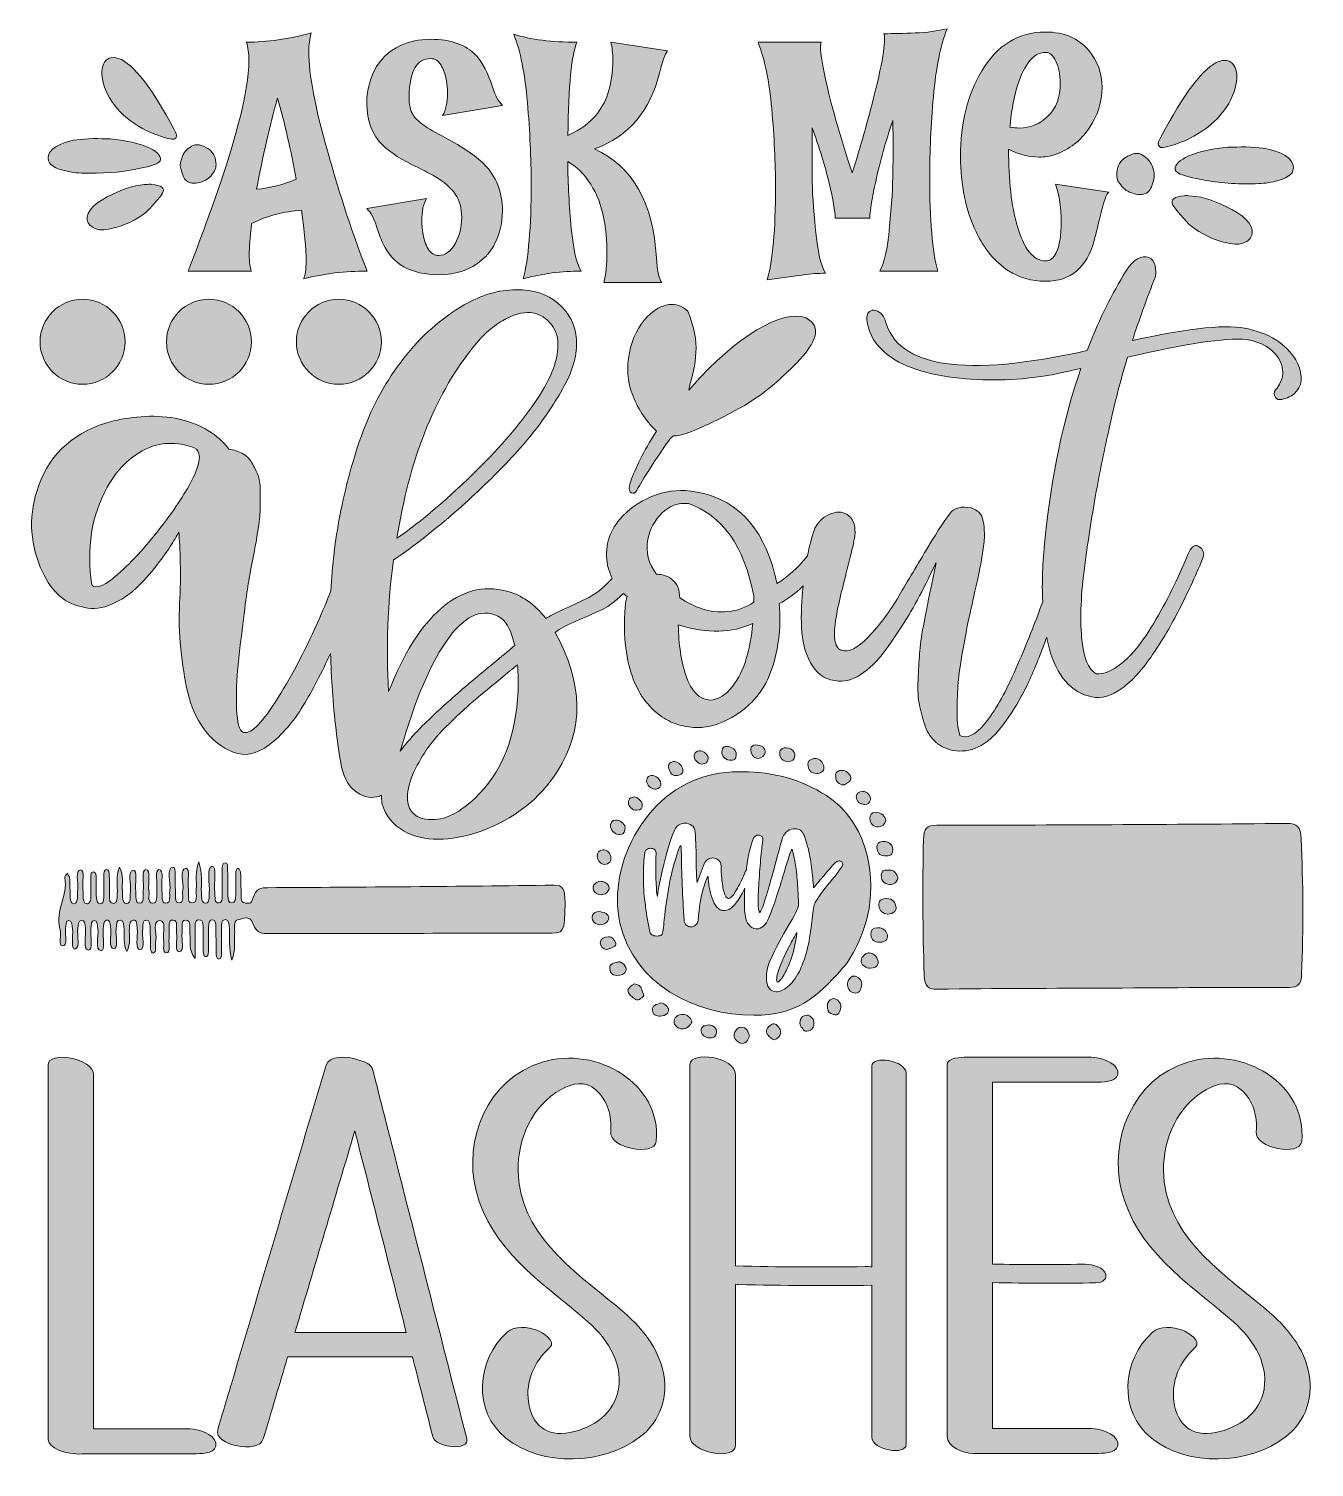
# Model space of a CAD drawing. Header units: inches. Extents: x 131 to 950, y -1001 to -84.
import ezdxf

# ---------------------------------------------------------------- set-up
doc = ezdxf.new("R2010")
doc.units = ezdxf.units.IN
doc.header["$MEASUREMENT"] = 0
doc.layers.add('Layer 1', color=7, linetype='Continuous')

# ---------------------------------------------------------------- blocks, each defined once
blk = doc.blocks.new('block 3')
at = {"layer": 'Layer 1', "lineweight": 0}
for points, knots in [([(218.42, -139.49), (224.68, -150.47), (225.39, -151.84), (224.68, -153.21), (223.98, -154.93), (222.6, -154.93), (217.72, -153.56), (201.37, -149.1), (187.45, -138.8), (180.84, -125.76), (174.92, -113.76), (176.67, -102.44), (184.67, -102.44), (193.02, -102.44), (204.84, -115.47), (218.42, -139.49)], [0, 0, 0, 0, 1, 1, 1, 2, 2, 2, 3, 3, 3, 4, 4, 4, 5, 5, 5, 5]), ([(184.32, -154.58), (202.07, -156.3), (215.29, -161.79), (214.59, -167.62), (214.25, -169.34), (212.5, -170.37), (206.24, -172.08), (194.41, -174.83), (186.41, -175.86), (173.88, -176.2), (165.87, -176.2), (161.35, -176.2), (158.22, -175.51), (149.52, -174.14), (144.3, -171.74), (143.26, -168.31), (141.52, -163.16), (147.08, -158.02), (157.53, -155.61), (161.7, -154.58), (170.06, -153.9), (177.36, -154.24), (179.8, -154.24), (182.23, -154.24), (184.32, -154.58)], [0, 0, 0, 0, 1, 1, 1, 2, 2, 2, 3, 3, 3, 4, 4, 4, 5, 5, 5, 6, 6, 6, 7, 7, 7, 8, 8, 8, 8]), ([(209.03, -183.41), (215.29, -183.75), (217.72, -185.81), (215.98, -188.9), (214.59, -191.29), (208.33, -198.5), (205.2, -201.24), (199.28, -206.05), (191.28, -209.82), (183.28, -211.54), (178.06, -212.57), (175.62, -212.57), (173.19, -211.54), (170.4, -210.51), (168.31, -208.45), (167.97, -206.05), (167.27, -200.56), (172.83, -194.73), (184.32, -189.58), (192.67, -185.46), (200.33, -183.41), (206.59, -183.41), (207.63, -183.06), (208.33, -183.06), (209.03, -183.41)], [0, 0, 0, 0, 1, 1, 1, 2, 2, 2, 3, 3, 3, 4, 4, 4, 5, 5, 5, 6, 6, 6, 7, 7, 7, 8, 8, 8, 8])]:
    blk.add_open_spline(points, degree=3, knots=knots, dxfattribs=at)
blk = doc.blocks.new('block 4')
at = {"layer": 'Layer 1', "true_color": 0xbe1e2f}
h = blk.add_hatch(color=242, dxfattribs=at)
h.dxf.hatch_style = 2
edge = h.paths.add_edge_path()
edge.add_spline(control_points=[(305.95, -243.47), (306.96, -241.31), (307.46, -237.6), (307.46, -232.34), (307.46, -224.08), (306.46, -213.22), (304.45, -199.78), (293.4, -200.56), (282.82, -203.38), (272.7, -208.24), (271.69, -217.28), (271.19, -223.93), (271.19, -228.17), (271.19, -233.04), (271.66, -236.52), (272.58, -238.6), (272.58, -238.6), (232.26, -238.6), (232.26, -238.6), (233.72, -235.2), (237.93, -224.04), (244.89, -205.11), (262.27, -157.6), (270.96, -124), (270.96, -104.3), (270.96, -99.82), (270.5, -95.95), (269.57, -92.71), (282.55, -92.71), (296.22, -90.74), (310.59, -86.8), (309.66, -90.2), (309.2, -94.3), (309.2, -99.08), (309.2, -113.15), (313.14, -134.12), (321.02, -162.01), (328.98, -190.2), (337.4, -215.74), (346.28, -238.6), (332.38, -238.6), (318.93, -240.23), (305.95, -243.47)], knot_values=[0, 0, 0, 0, 1, 1, 1, 2, 2, 2, 3, 3, 3, 4, 4, 4, 5, 5, 5, 6, 6, 6, 7, 7, 7, 8, 8, 8, 9, 9, 9, 10, 10, 10, 11, 11, 11, 12, 12, 12, 13, 13, 13, 14, 14, 14, 14], degree=3, periodic=1)
edge = h.paths.add_edge_path()
edge.add_spline(control_points=[(275.94, -186.46), (284.59, -185.61), (293.02, -183.48), (301.2, -180.08), (297.8, -161.7), (293.83, -144.43), (289.27, -128.29), (284.25, -145.98), (279.8, -165.37), (275.94, -186.46)], knot_values=[0, 0, 0, 0, 1, 1, 1, 2, 2, 2, 3, 3, 3, 3], degree=3, periodic=1)
h = blk.add_hatch(color=242, dxfattribs=at)
h.dxf.hatch_style = 2
edge = h.paths.add_edge_path()
edge.add_spline(control_points=[(391.94, -240.92), (374.32, -240.92), (362.47, -234.24), (356.36, -220.87), (354.82, -217.4), (353.54, -214.04), (352.54, -210.79), (350.84, -205.23), (348.72, -201.21), (346.17, -198.74), (346.17, -198.74), (384.29, -192.37), (384.29, -192.37), (382.21, -195.84), (381.16, -200.63), (381.16, -206.74), (381.16, -209.13), (381.43, -211.97), (381.97, -215.25), (382.51, -218.54), (383.63, -221.59), (385.33, -224.41), (387.03, -227.23), (389.23, -228.64), (391.94, -228.64), (396.11, -228.64), (399.61, -226.15), (402.43, -221.16), (405.24, -216.18), (406.66, -210.6), (406.66, -204.42), (406.66, -198.47), (405.26, -193.49), (402.49, -189.47), (399.7, -185.45), (395.3, -181.67), (389.27, -178.11), (386.34, -176.42), (382.86, -174.6), (378.84, -172.67), (368.65, -167.8), (361.19, -163.09), (356.48, -158.53), (349.6, -151.89), (346.17, -142.96), (346.17, -131.76), (346.17, -124.04), (347.75, -117.09), (350.92, -110.9), (354.62, -103.72), (360.19, -98.35), (367.6, -94.8), (373.09, -92.17), (379.5, -90.86), (386.84, -90.86), (399.74, -90.86), (409.4, -94.3), (415.81, -101.17), (419.98, -105.73), (423.46, -112.37), (426.24, -121.1), (427.94, -126.59), (430.1, -130.56), (432.73, -133.04), (432.73, -133.04), (394.49, -139.41), (394.49, -139.41), (396.58, -136.01), (397.62, -131.18), (397.62, -124.93), (397.62, -122.53), (397.34, -119.71), (396.81, -116.47), (396.26, -113.22), (395.14, -110.19), (393.45, -107.37), (391.75, -104.55), (389.54, -103.14), (386.84, -103.14), (378.03, -103.14), (373.44, -111.14), (373.05, -127.13), (373.05, -132.38), (373.9, -136.36), (375.6, -139.06), (376.99, -141.15), (379.27, -143.35), (382.44, -145.67), (385.29, -147.68), (389.89, -150.34), (396.23, -153.66), (407.12, -159.46), (415.27, -164.98), (420.68, -170.23), (428.63, -178.11), (432.61, -188.08), (432.61, -200.13), (432.61, -207.86), (431.03, -214.77), (427.86, -220.87), (425.78, -225.05), (422.99, -228.6), (419.52, -231.53), (412.33, -237.79), (403.14, -240.92), (391.94, -240.92)], knot_values=[0, 0, 0, 0, 1, 1, 1, 2, 2, 2, 3, 3, 3, 4, 4, 4, 5, 5, 5, 6, 6, 6, 7, 7, 7, 8, 8, 8, 9, 9, 9, 10, 10, 10, 11, 11, 11, 12, 12, 12, 13, 13, 13, 14, 14, 14, 15, 15, 15, 16, 16, 16, 17, 17, 17, 18, 18, 18, 19, 19, 19, 20, 20, 20, 21, 21, 21, 22, 22, 22, 23, 23, 23, 24, 24, 24, 25, 25, 25, 26, 26, 26, 27, 27, 27, 28, 28, 28, 29, 29, 29, 30, 30, 30, 31, 31, 31, 32, 32, 32, 33, 33, 33, 34, 34, 34, 35, 35, 35, 35], degree=3, periodic=1)
h = blk.add_hatch(color=242, dxfattribs=at)
h.dxf.hatch_style = 2
edge = h.paths.add_edge_path()
edge.add_spline(control_points=[(534.12, -245.9), (534.12, -245.9), (497.16, -245.9), (497.16, -245.9), (498.55, -241.19), (499.24, -234.55), (499.24, -225.97), (499.24, -205.89), (494.72, -190.17), (485.68, -178.81), (482.52, -174.72), (478.69, -171.36), (474.21, -168.73), (474.37, -183.25), (475.12, -197.41), (476.47, -211.2), (477.82, -224.99), (479.93, -234.12), (482.79, -238.6), (470.43, -238.6), (458.11, -240.23), (445.82, -243.47), (449.22, -230.96), (450.92, -210.72), (450.92, -182.75), (450.92, -166.84), (450.13, -149.65), (448.55, -131.18), (446.96, -112.72), (444.05, -98.2), (439.8, -87.61), (450.69, -91.01), (464.13, -92.71), (480.12, -92.71), (476.65, -100.52), (474.71, -120.33), (474.33, -152.16), (482.36, -148.53), (488.62, -143.85), (493.1, -138.14), (499.67, -129.72), (502.95, -118.44), (502.95, -104.3), (502.95, -99.82), (502.53, -95.95), (501.68, -92.71), (501.68, -92.71), (537.72, -98.16), (537.72, -98.16), (536.02, -100.55), (534.31, -105.3), (532.62, -112.41), (526.82, -136.59), (513.07, -152.7), (491.36, -160.73), (515.62, -171.86), (528.75, -195.03), (530.76, -230.26), (531.15, -237.91), (532.27, -243.12), (534.12, -245.9)], knot_values=[0, 0, 0, 0, 1, 1, 1, 2, 2, 2, 3, 3, 3, 4, 4, 4, 5, 5, 5, 6, 6, 6, 7, 7, 7, 8, 8, 8, 9, 9, 9, 10, 10, 10, 11, 11, 11, 12, 12, 12, 13, 13, 13, 14, 14, 14, 15, 15, 15, 16, 16, 16, 17, 17, 17, 18, 18, 18, 19, 19, 19, 20, 20, 20, 20], degree=3, periodic=1)
h = blk.add_hatch(color=242, dxfattribs=at)
h.dxf.hatch_style = 2
edge = h.paths.add_edge_path()
edge.add_spline(control_points=[(601.45, -244.28), (604.92, -231.84), (606.66, -212.14), (606.66, -185.18), (606.66, -169.73), (605.87, -153.08), (604.29, -135.24), (602.7, -117.39), (599.78, -103.22), (595.54, -92.71), (595.54, -92.71), (635.86, -92.71), (635.86, -92.71), (635.55, -93.56), (635.4, -94.76), (635.4, -96.3), (635.4, -99.86), (636.37, -106.15), (638.3, -115.19), (641.77, -131.42), (647.53, -151.69), (655.56, -176.03), (658.5, -166.84), (661.47, -156.79), (664.49, -145.9), (672.29, -117.63), (676.19, -99.28), (676.19, -90.86), (676.19, -89.31), (676.03, -88.12), (675.73, -87.27), (681.83, -87.27), (688.51, -87.11), (695.77, -86.8), (703.03, -86.49), (709.8, -85.6), (716.05, -84.14), (711.8, -94.64), (708.89, -109.03), (707.3, -127.3), (705.72, -145.57), (704.93, -162.63), (704.93, -178.46), (704.93, -206.04), (706.63, -226.09), (710.03, -238.6), (710.03, -238.6), (673.06, -238.6), (673.06, -238.6), (675.92, -234.05), (678.02, -224.64), (679.38, -210.39), (680.73, -196.13), (681.44, -184.33), (681.52, -174.99), (681.6, -165.64), (681.64, -160.38), (681.64, -159.23), (681.64, -153.51), (681.56, -147.95), (681.4, -142.54), (676.85, -156.06), (673.21, -169.08), (670.51, -181.59), (668.04, -192.87), (666.8, -200.59), (666.8, -204.77), (666.8, -204.77), (644.67, -204.77), (644.67, -204.77), (644.67, -200.59), (643.38, -193.12), (640.79, -182.34), (638.2, -171.57), (634.63, -159.88), (630.07, -147.29), (629.99, -152.24), (629.95, -157.33), (629.95, -162.59), (629.95, -163.74), (629.97, -168.88), (630.01, -178), (630.05, -187.11), (630.76, -198.61), (632.16, -212.47), (633.55, -226.34), (635.67, -235.51), (638.53, -239.99), (633.89, -239.99), (629.26, -240.34), (624.62, -241.04), (624.62, -241.04), (601.45, -244.28), (601.45, -244.28)], knot_values=[0, 0, 0, 0, 1, 1, 1, 2, 2, 2, 3, 3, 3, 4, 4, 4, 5, 5, 5, 6, 6, 6, 7, 7, 7, 8, 8, 8, 9, 9, 9, 10, 10, 10, 11, 11, 11, 12, 12, 12, 13, 13, 13, 14, 14, 14, 15, 15, 15, 16, 16, 16, 17, 17, 17, 18, 18, 18, 19, 19, 19, 20, 20, 20, 21, 21, 21, 22, 22, 22, 23, 23, 23, 24, 24, 24, 25, 25, 25, 26, 26, 26, 27, 27, 27, 28, 28, 28, 29, 29, 29, 30, 30, 30, 31, 31, 31, 31], degree=3, periodic=1)
h = blk.add_hatch(color=242, dxfattribs=at)
h.dxf.hatch_style = 2
edge = h.paths.add_edge_path()
edge.add_spline(control_points=[(778.86, -245.09), (769.82, -245.09), (761.9, -242.85), (755.11, -238.37), (746.53, -232.73), (739.65, -224.47), (734.48, -213.57), (727.91, -199.67), (724.63, -183.72), (724.63, -165.71), (724.63, -144.32), (729.15, -126.08), (738.19, -111.02), (748, -94.49), (761.55, -86.22), (778.86, -86.22), (790.6, -86.22), (799.76, -90.12), (806.32, -97.93), (811.96, -104.72), (814.78, -112.6), (814.78, -121.56), (814.78, -130.68), (812.06, -139.29), (806.61, -147.41), (801.17, -155.52), (793.96, -161.12), (785, -164.21), (781.68, -165.37), (778.24, -165.95), (774.69, -165.95), (768.58, -165.95), (762.1, -164.29), (755.22, -160.96), (755.22, -180.82), (757.03, -197), (760.67, -209.52), (764.99, -224.58), (771.06, -232.11), (778.86, -232.11), (781.72, -232.11), (783.96, -230.38), (785.58, -226.9), (787.74, -222.26), (788.82, -215.74), (788.82, -207.31), (788.82, -198.59), (787.59, -190.55), (785.12, -183.21), (785.12, -183.21), (819.07, -188.31), (819.07, -188.31), (817.52, -189.63), (815.9, -193.91), (814.2, -201.17), (812.5, -208.44), (811.04, -214.38), (809.8, -219.02), (805.09, -236.4), (794.77, -245.09), (778.86, -245.09)], knot_values=[0, 0, 0, 0, 1, 1, 1, 2, 2, 2, 3, 3, 3, 4, 4, 4, 5, 5, 5, 6, 6, 6, 7, 7, 7, 8, 8, 8, 9, 9, 9, 10, 10, 10, 11, 11, 11, 12, 12, 12, 13, 13, 13, 14, 14, 14, 15, 15, 15, 16, 16, 16, 17, 17, 17, 18, 18, 18, 19, 19, 19, 20, 20, 20, 20], degree=3, periodic=1)
edge = h.paths.add_edge_path()
edge.add_spline(control_points=[(762.17, -147.41), (768.97, -147.41), (774.99, -144.9), (780.25, -139.87), (785.5, -134.85), (788.13, -127.82), (788.13, -118.78), (788.13, -113.22), (787.22, -108.57), (785.41, -104.82), (783.59, -101.07), (781.41, -99.2), (778.86, -99.2), (774.53, -99.2), (770.82, -101.38), (767.74, -105.75), (764.65, -110.11), (762.12, -115.87), (760.14, -123.01), (758.18, -130.16), (756.8, -138.1), (756.03, -146.83), (758.19, -147.21), (760.24, -147.41), (762.17, -147.41)], knot_values=[0, 0, 0, 0, 1, 1, 1, 2, 2, 2, 3, 3, 3, 4, 4, 4, 5, 5, 5, 6, 6, 6, 7, 7, 7, 8, 8, 8, 8], degree=3, periodic=1)
at = {"layer": 'Layer 1', "lineweight": 0}
for points, knots in [([(305.95, -243.47), (306.96, -241.31), (307.46, -237.6), (307.46, -232.34), (307.46, -224.08), (306.46, -213.22), (304.45, -199.78), (293.4, -200.56), (282.82, -203.38), (272.7, -208.24), (271.69, -217.28), (271.19, -223.93), (271.19, -228.17), (271.19, -233.04), (271.66, -236.52), (272.58, -238.6), (272.58, -238.6), (232.26, -238.6), (232.26, -238.6), (233.72, -235.2), (237.93, -224.04), (244.89, -205.11), (262.27, -157.6), (270.96, -124), (270.96, -104.3), (270.96, -99.82), (270.5, -95.95), (269.57, -92.71), (282.55, -92.71), (296.22, -90.74), (310.59, -86.8), (309.66, -90.2), (309.2, -94.3), (309.2, -99.08), (309.2, -113.15), (313.14, -134.12), (321.02, -162.01), (328.98, -190.2), (337.4, -215.74), (346.28, -238.6), (332.38, -238.6), (318.93, -240.23), (305.95, -243.47)], [0, 0, 0, 0, 1, 1, 1, 2, 2, 2, 3, 3, 3, 4, 4, 4, 5, 5, 5, 6, 6, 6, 7, 7, 7, 8, 8, 8, 9, 9, 9, 10, 10, 10, 11, 11, 11, 12, 12, 12, 13, 13, 13, 14, 14, 14, 14]), ([(391.94, -240.92), (374.32, -240.92), (362.47, -234.24), (356.36, -220.87), (354.82, -217.4), (353.54, -214.04), (352.54, -210.79), (350.84, -205.23), (348.72, -201.21), (346.17, -198.74), (346.17, -198.74), (384.29, -192.37), (384.29, -192.37), (382.21, -195.84), (381.16, -200.63), (381.16, -206.74), (381.16, -209.13), (381.43, -211.97), (381.97, -215.25), (382.51, -218.54), (383.63, -221.59), (385.33, -224.41), (387.03, -227.23), (389.23, -228.64), (391.94, -228.64), (396.11, -228.64), (399.61, -226.15), (402.43, -221.16), (405.24, -216.18), (406.66, -210.6), (406.66, -204.42), (406.66, -198.47), (405.26, -193.49), (402.49, -189.47), (399.7, -185.45), (395.3, -181.67), (389.27, -178.11), (386.34, -176.42), (382.86, -174.6), (378.84, -172.67), (368.65, -167.8), (361.19, -163.09), (356.48, -158.53), (349.6, -151.89), (346.17, -142.96), (346.17, -131.76), (346.17, -124.04), (347.75, -117.09), (350.92, -110.9), (354.62, -103.72), (360.19, -98.35), (367.6, -94.8), (373.09, -92.17), (379.5, -90.86), (386.84, -90.86), (399.74, -90.86), (409.4, -94.3), (415.81, -101.17), (419.98, -105.73), (423.46, -112.37), (426.24, -121.1), (427.94, -126.59), (430.1, -130.56), (432.73, -133.04), (432.73, -133.04), (394.49, -139.41), (394.49, -139.41), (396.58, -136.01), (397.62, -131.18), (397.62, -124.93), (397.62, -122.53), (397.34, -119.71), (396.81, -116.47), (396.26, -113.22), (395.14, -110.19), (393.45, -107.37), (391.75, -104.55), (389.54, -103.14), (386.84, -103.14), (378.03, -103.14), (373.44, -111.14), (373.05, -127.13), (373.05, -132.38), (373.9, -136.36), (375.6, -139.06), (376.99, -141.15), (379.27, -143.35), (382.44, -145.67), (385.29, -147.68), (389.89, -150.34), (396.23, -153.66), (407.12, -159.46), (415.27, -164.98), (420.68, -170.23), (428.63, -178.11), (432.61, -188.08), (432.61, -200.13), (432.61, -207.86), (431.03, -214.77), (427.86, -220.87), (425.78, -225.05), (422.99, -228.6), (419.52, -231.53), (412.33, -237.79), (403.14, -240.92), (391.94, -240.92)], [0, 0, 0, 0, 1, 1, 1, 2, 2, 2, 3, 3, 3, 4, 4, 4, 5, 5, 5, 6, 6, 6, 7, 7, 7, 8, 8, 8, 9, 9, 9, 10, 10, 10, 11, 11, 11, 12, 12, 12, 13, 13, 13, 14, 14, 14, 15, 15, 15, 16, 16, 16, 17, 17, 17, 18, 18, 18, 19, 19, 19, 20, 20, 20, 21, 21, 21, 22, 22, 22, 23, 23, 23, 24, 24, 24, 25, 25, 25, 26, 26, 26, 27, 27, 27, 28, 28, 28, 29, 29, 29, 30, 30, 30, 31, 31, 31, 32, 32, 32, 33, 33, 33, 34, 34, 34, 35, 35, 35, 35]), ([(534.12, -245.9), (534.12, -245.9), (497.16, -245.9), (497.16, -245.9), (498.55, -241.19), (499.24, -234.55), (499.24, -225.97), (499.24, -205.89), (494.72, -190.17), (485.68, -178.81), (482.52, -174.72), (478.69, -171.36), (474.21, -168.73), (474.37, -183.25), (475.12, -197.41), (476.47, -211.2), (477.82, -224.99), (479.93, -234.12), (482.79, -238.6), (470.43, -238.6), (458.11, -240.23), (445.82, -243.47), (449.22, -230.96), (450.92, -210.72), (450.92, -182.75), (450.92, -166.84), (450.13, -149.65), (448.55, -131.18), (446.96, -112.72), (444.05, -98.2), (439.8, -87.61), (450.69, -91.01), (464.13, -92.71), (480.12, -92.71), (476.65, -100.52), (474.71, -120.33), (474.33, -152.16), (482.36, -148.53), (488.62, -143.85), (493.1, -138.14), (499.67, -129.72), (502.95, -118.44), (502.95, -104.3), (502.95, -99.82), (502.53, -95.95), (501.68, -92.71), (501.68, -92.71), (537.72, -98.16), (537.72, -98.16), (536.02, -100.55), (534.31, -105.3), (532.62, -112.41), (526.82, -136.59), (513.07, -152.7), (491.36, -160.73), (515.62, -171.86), (528.75, -195.03), (530.76, -230.26), (531.15, -237.91), (532.27, -243.12), (534.12, -245.9)], [0, 0, 0, 0, 1, 1, 1, 2, 2, 2, 3, 3, 3, 4, 4, 4, 5, 5, 5, 6, 6, 6, 7, 7, 7, 8, 8, 8, 9, 9, 9, 10, 10, 10, 11, 11, 11, 12, 12, 12, 13, 13, 13, 14, 14, 14, 15, 15, 15, 16, 16, 16, 17, 17, 17, 18, 18, 18, 19, 19, 19, 20, 20, 20, 20]), ([(601.45, -244.28), (604.92, -231.84), (606.66, -212.14), (606.66, -185.18), (606.66, -169.73), (605.87, -153.08), (604.29, -135.24), (602.7, -117.39), (599.78, -103.22), (595.54, -92.71), (595.54, -92.71), (635.86, -92.71), (635.86, -92.71), (635.55, -93.56), (635.4, -94.76), (635.4, -96.3), (635.4, -99.86), (636.37, -106.15), (638.3, -115.19), (641.77, -131.42), (647.53, -151.69), (655.56, -176.03), (658.5, -166.84), (661.47, -156.79), (664.49, -145.9), (672.29, -117.63), (676.19, -99.28), (676.19, -90.86), (676.19, -89.31), (676.03, -88.12), (675.73, -87.27), (681.83, -87.27), (688.51, -87.11), (695.77, -86.8), (703.03, -86.49), (709.8, -85.6), (716.05, -84.14), (711.8, -94.64), (708.89, -109.03), (707.3, -127.3), (705.72, -145.57), (704.93, -162.63), (704.93, -178.46), (704.93, -206.04), (706.63, -226.09), (710.03, -238.6), (710.03, -238.6), (673.06, -238.6), (673.06, -238.6), (675.92, -234.05), (678.02, -224.64), (679.38, -210.39), (680.73, -196.13), (681.44, -184.33), (681.52, -174.99), (681.6, -165.64), (681.64, -160.38), (681.64, -159.23), (681.64, -153.51), (681.56, -147.95), (681.4, -142.54), (676.85, -156.06), (673.21, -169.08), (670.51, -181.59), (668.04, -192.87), (666.8, -200.59), (666.8, -204.77), (666.8, -204.77), (644.67, -204.77), (644.67, -204.77), (644.67, -200.59), (643.38, -193.12), (640.79, -182.34), (638.2, -171.57), (634.63, -159.88), (630.07, -147.29), (629.99, -152.24), (629.95, -157.33), (629.95, -162.59), (629.95, -163.74), (629.97, -168.88), (630.01, -178), (630.05, -187.11), (630.76, -198.61), (632.16, -212.47), (633.55, -226.34), (635.67, -235.51), (638.53, -239.99), (633.89, -239.99), (629.26, -240.34), (624.62, -241.04), (624.62, -241.04), (601.45, -244.28), (601.45, -244.28)], [0, 0, 0, 0, 1, 1, 1, 2, 2, 2, 3, 3, 3, 4, 4, 4, 5, 5, 5, 6, 6, 6, 7, 7, 7, 8, 8, 8, 9, 9, 9, 10, 10, 10, 11, 11, 11, 12, 12, 12, 13, 13, 13, 14, 14, 14, 15, 15, 15, 16, 16, 16, 17, 17, 17, 18, 18, 18, 19, 19, 19, 20, 20, 20, 21, 21, 21, 22, 22, 22, 23, 23, 23, 24, 24, 24, 25, 25, 25, 26, 26, 26, 27, 27, 27, 28, 28, 28, 29, 29, 29, 30, 30, 30, 31, 31, 31, 31]), ([(778.86, -245.09), (769.82, -245.09), (761.9, -242.85), (755.11, -238.37), (746.53, -232.73), (739.65, -224.47), (734.48, -213.57), (727.91, -199.67), (724.63, -183.72), (724.63, -165.71), (724.63, -144.32), (729.15, -126.08), (738.19, -111.02), (748, -94.49), (761.55, -86.22), (778.86, -86.22), (790.6, -86.22), (799.76, -90.12), (806.32, -97.93), (811.96, -104.72), (814.78, -112.6), (814.78, -121.56), (814.78, -130.68), (812.06, -139.29), (806.61, -147.41), (801.17, -155.52), (793.96, -161.12), (785, -164.21), (781.68, -165.37), (778.24, -165.95), (774.69, -165.95), (768.58, -165.95), (762.1, -164.29), (755.22, -160.96), (755.22, -180.82), (757.03, -197), (760.67, -209.52), (764.99, -224.58), (771.06, -232.11), (778.86, -232.11), (781.72, -232.11), (783.96, -230.38), (785.58, -226.9), (787.74, -222.26), (788.82, -215.74), (788.82, -207.31), (788.82, -198.59), (787.59, -190.55), (785.12, -183.21), (785.12, -183.21), (819.07, -188.31), (819.07, -188.31), (817.52, -189.63), (815.9, -193.91), (814.2, -201.17), (812.5, -208.44), (811.04, -214.38), (809.8, -219.02), (805.09, -236.4), (794.77, -245.09), (778.86, -245.09)], [0, 0, 0, 0, 1, 1, 1, 2, 2, 2, 3, 3, 3, 4, 4, 4, 5, 5, 5, 6, 6, 6, 7, 7, 7, 8, 8, 8, 9, 9, 9, 10, 10, 10, 11, 11, 11, 12, 12, 12, 13, 13, 13, 14, 14, 14, 15, 15, 15, 16, 16, 16, 17, 17, 17, 18, 18, 18, 19, 19, 19, 20, 20, 20, 20]), ([(762.17, -147.41), (768.97, -147.41), (774.99, -144.9), (780.25, -139.87), (785.5, -134.85), (788.13, -127.82), (788.13, -118.78), (788.13, -113.22), (787.22, -108.57), (785.41, -104.82), (783.59, -101.07), (781.41, -99.2), (778.86, -99.2), (774.53, -99.2), (770.82, -101.38), (767.74, -105.75), (764.65, -110.11), (762.12, -115.87), (760.14, -123.01), (758.18, -130.16), (756.8, -138.1), (756.03, -146.83), (758.19, -147.21), (760.24, -147.41), (762.17, -147.41)], [0, 0, 0, 0, 1, 1, 1, 2, 2, 2, 3, 3, 3, 4, 4, 4, 5, 5, 5, 6, 6, 6, 7, 7, 7, 8, 8, 8, 8]), ([(275.94, -186.46), (284.59, -185.61), (293.02, -183.48), (301.2, -180.08), (297.8, -161.7), (293.83, -144.43), (289.27, -128.29), (284.25, -145.98), (279.8, -165.37), (275.94, -186.46)], [0, 0, 0, 0, 1, 1, 1, 2, 2, 2, 3, 3, 3, 3])]:
    blk.add_open_spline(points, degree=3, knots=knots, dxfattribs=at)
blk = doc.blocks.new('block 5')
at = {"layer": 'Layer 1', "true_color": 0xffffff}
h = blk.add_hatch(color=7, dxfattribs=at)
h.dxf.hatch_style = 2
edge = h.paths.add_edge_path()
edge.add_spline(control_points=[(534.8, -939.2), (538.61, -955.48), (533.78, -971.51), (520.01, -982.03), (497.04, -999.61), (457.76, -1001.13), (434.79, -982.59), (413.5, -965.4), (416.04, -932.61), (435.53, -915.1), (440.41, -910.72), (448.82, -911.58), (454.57, -913.76), (457.83, -915), (467.5, -920.56), (462.59, -924.97), (452.89, -933.68), (447.37, -946.56), (449.15, -959.33), (451.22, -974.11), (460.43, -981.82), (475.63, -979.04), (490.49, -976.31), (504.19, -966.24), (506.62, -951.33), (509.55, -933.3), (498.08, -917.5), (484.65, -906.21), (456.57, -882.59), (425.24, -862), (415.84, -825.01), (407.59, -792.58), (422.74, -753.53), (457.98, -742.88), (492.92, -732.32), (534.15, -756.54), (530.64, -793.36), (529.7, -803.23), (500.61, -797.94), (501.63, -787.18), (502.53, -777.73), (499.64, -767.07), (492.08, -760.48), (485.34, -754.61), (477.46, -756.25), (470.05, -760.27), (451.54, -770.31), (442.22, -792.29), (442.56, -811.97), (443.25, -851.7), (476.66, -875.06), (505.25, -898.26), (518.64, -909.13), (530.86, -922.37), (534.8, -939.2)], knot_values=[0, 0, 0, 0, 1, 1, 1, 2, 2, 2, 3, 3, 3, 4, 4, 4, 5, 5, 5, 6, 6, 6, 7, 7, 7, 8, 8, 8, 9, 9, 9, 10, 10, 10, 11, 11, 11, 12, 12, 12, 13, 13, 13, 14, 14, 14, 15, 15, 15, 16, 16, 16, 17, 17, 17, 18, 18, 18, 18], degree=3, periodic=1)
h = blk.add_hatch(color=7, dxfattribs=at)
h.dxf.hatch_style = 2
edge = h.paths.add_edge_path()
edge.add_spline(control_points=[(946.24, -939.2), (950.06, -955.48), (945.22, -971.51), (931.45, -982.03), (908.48, -999.61), (869.2, -1001.13), (846.23, -982.59), (824.94, -965.4), (827.48, -932.61), (846.97, -915.1), (851.85, -910.72), (860.26, -911.58), (866.01, -913.76), (869.27, -915), (878.94, -920.56), (874.03, -924.97), (864.33, -933.68), (858.81, -946.56), (860.59, -959.33), (862.66, -974.11), (871.87, -981.82), (887.07, -979.04), (901.93, -976.31), (915.63, -966.24), (918.06, -951.33), (920.99, -933.3), (909.52, -917.5), (896.09, -906.21), (868.01, -882.59), (836.68, -862), (827.28, -825.01), (819.03, -792.58), (834.18, -753.53), (869.42, -742.88), (904.36, -732.32), (945.59, -756.54), (942.08, -793.36), (941.14, -803.23), (912.05, -797.94), (913.07, -787.18), (913.97, -777.73), (911.08, -767.07), (903.52, -760.48), (896.78, -754.61), (888.9, -756.25), (881.49, -760.27), (862.98, -770.31), (853.66, -792.29), (854, -811.97), (854.69, -851.7), (888.1, -875.06), (916.69, -898.26), (930.08, -909.13), (942.3, -922.37), (946.24, -939.2)], knot_values=[0, 0, 0, 0, 1, 1, 1, 2, 2, 2, 3, 3, 3, 4, 4, 4, 5, 5, 5, 6, 6, 6, 7, 7, 7, 8, 8, 8, 9, 9, 9, 10, 10, 10, 11, 11, 11, 12, 12, 12, 13, 13, 13, 14, 14, 14, 15, 15, 15, 16, 16, 16, 17, 17, 17, 18, 18, 18, 18], degree=3, periodic=1)
h = blk.add_hatch(color=7, dxfattribs=at)
h.dxf.hatch_style = 2
edge = h.paths.add_edge_path()
edge.add_spline(control_points=[(249.96, -985.62), (251.07, -992.01), (242.27, -992.51), (237.72, -992.51), (213.83, -992.51), (189.94, -992.51), (166.05, -992.51), (163.98, -992.84), (161.54, -992.82), (159.03, -992.48), (153.93, -992.24), (143.97, -989.04), (143.02, -983.57), (142.92, -982.95), (142.93, -982.4), (142.99, -981.89), (142.98, -981.76), (142.96, -981.64), (142.96, -981.5), (142.96, -902.61), (142.96, -823.72), (142.96, -744.83), (142.96, -735.43), (171.96, -740.04), (171.96, -751.02), (171.96, -826.24), (171.96, -901.46), (171.96, -976.68), (192.41, -976.68), (212.86, -976.68), (233.31, -976.68), (238.17, -976.68), (248.97, -979.91), (249.96, -985.62)], knot_values=[0, 0, 0, 0, 1, 1, 1, 2, 2, 2, 3, 3, 3, 4, 4, 4, 5, 5, 5, 6, 6, 6, 7, 7, 7, 8, 8, 8, 9, 9, 9, 10, 10, 10, 11, 11, 11, 11], degree=3, periodic=1)
h = blk.add_hatch(color=7, dxfattribs=at)
h.dxf.hatch_style = 2
edge = h.paths.add_edge_path()
edge.add_spline(control_points=[(409.87, -982.9), (411.95, -991.02), (390.02, -988.72), (388.2, -981.58), (385.7, -971.76), (383.2, -961.95), (380.7, -952.13), (378.89, -945.03), (377.08, -937.94), (375.27, -930.85), (348.74, -930.85), (322.22, -930.85), (295.69, -930.85), (290.52, -948.25), (285.35, -965.66), (280.18, -983.06), (277.17, -993.21), (248.26, -986.85), (251.12, -977.22), (254.02, -967.45), (256.93, -957.68), (259.83, -947.9), (279.93, -880.23), (300.03, -812.56), (320.14, -744.88), (321.95, -738.79), (333.06, -738.65), (341.05, -741.58), (345.3, -742.55), (349.12, -744.6), (349.84, -747.41), (352.34, -757.23), (354.84, -767.05), (357.35, -776.87), (374.86, -845.55), (392.37, -914.22), (409.87, -982.9)], knot_values=[0, 0, 0, 0, 1, 1, 1, 2, 2, 2, 3, 3, 3, 4, 4, 4, 5, 5, 5, 6, 6, 6, 7, 7, 7, 8, 8, 8, 9, 9, 9, 10, 10, 10, 11, 11, 11, 12, 12, 12, 12], degree=3, periodic=1)
edge = h.paths.add_edge_path()
edge.add_spline(control_points=[(371.29, -915.23), (360.37, -872.38), (349.44, -829.53), (338.51, -786.68), (325.79, -829.54), (313.06, -872.38), (300.33, -915.23), (323.98, -915.23), (347.64, -915.23), (371.29, -915.23)], knot_values=[0, 0, 0, 0, 1, 1, 1, 2, 2, 2, 3, 3, 3, 3], degree=3, periodic=1)
h = blk.add_hatch(color=7, dxfattribs=at)
h.dxf.hatch_style = 2
edge = h.paths.add_edge_path()
edge.add_spline(control_points=[(689.88, -750), (689.88, -828.89), (689.88, -907.78), (689.88, -986.67), (689.88, -993.72), (668.13, -990.27), (668.13, -982.03), (668.13, -949.73), (668.13, -917.44), (668.13, -885.14), (639.8, -885.54), (611.47, -885.39), (583.16, -884.61), (582.59, -884.59), (581.9, -884.52), (581.15, -884.4), (581.15, -918.74), (581.15, -953.09), (581.15, -987.44), (581.15, -996.84), (552.15, -992.24), (552.15, -981.26), (552.15, -902.37), (552.15, -823.48), (552.15, -744.59), (552.15, -735.19), (581.15, -739.79), (581.15, -750.77), (581.15, -791.43), (581.15, -832.09), (581.15, -872.76), (608.69, -873.5), (636.24, -873.67), (663.78, -873.22), (665.02, -873.2), (666.54, -873.26), (668.12, -873.46), (668.12, -830.76), (668.12, -788.06), (668.12, -745.36), (668.12, -738.31), (689.88, -741.76), (689.88, -750)], knot_values=[0, 0, 0, 0, 1, 1, 1, 2, 2, 2, 3, 3, 3, 4, 4, 4, 5, 5, 5, 6, 6, 6, 7, 7, 7, 8, 8, 8, 9, 9, 9, 10, 10, 10, 11, 11, 11, 12, 12, 12, 13, 13, 13, 14, 14, 14, 14], degree=3, periodic=1)
h = blk.add_hatch(color=7, dxfattribs=at)
h.dxf.hatch_style = 2
edge = h.paths.add_edge_path()
edge.add_spline(control_points=[(744.99, -755.6), (744.99, -794.28), (744.99, -832.95), (744.99, -871.63), (764.07, -872.02), (783.16, -872.06), (802.25, -871.71), (806.58, -871.63), (814.32, -872.57), (816.67, -876.86), (818.85, -880.85), (815.18, -883.51), (811.01, -883.58), (789, -883.99), (766.99, -883.92), (744.99, -883.42), (744.99, -914.42), (744.99, -945.43), (744.99, -976.43), (766.04, -976.43), (787.1, -976.43), (808.16, -976.43), (813.02, -976.43), (823.81, -979.66), (824.8, -985.37), (825.91, -991.77), (817.12, -992.27), (812.57, -992.27), (785.94, -992.27), (759.32, -992.27), (732.69, -992.27), (726.41, -992.27), (715.98, -988.42), (715.98, -981.26), (715.98, -902.37), (715.98, -823.48), (715.98, -744.59), (715.98, -739.86), (725.47, -739.76), (728.28, -739.76), (754.9, -739.76), (781.53, -739.76), (808.16, -739.76), (813.02, -739.76), (823.81, -743), (824.8, -748.7), (825.91, -755.1), (817.12, -755.6), (812.57, -755.6), (790.04, -755.6), (767.51, -755.6), (744.99, -755.6)], knot_values=[0, 0, 0, 0, 1, 1, 1, 2, 2, 2, 3, 3, 3, 4, 4, 4, 5, 5, 5, 6, 6, 6, 7, 7, 7, 8, 8, 8, 9, 9, 9, 10, 10, 10, 11, 11, 11, 12, 12, 12, 13, 13, 13, 14, 14, 14, 15, 15, 15, 16, 16, 16, 17, 17, 17, 17], degree=3, periodic=1)
at = {"layer": 'Layer 1', "lineweight": 0}
for points, knots in [([(534.8, -939.2), (538.61, -955.48), (533.78, -971.51), (520.01, -982.03), (497.04, -999.61), (457.76, -1001.13), (434.79, -982.59), (413.5, -965.4), (416.04, -932.61), (435.53, -915.1), (440.41, -910.72), (448.82, -911.58), (454.57, -913.76), (457.83, -915), (467.5, -920.56), (462.59, -924.97), (452.89, -933.68), (447.37, -946.56), (449.15, -959.33), (451.22, -974.11), (460.43, -981.82), (475.63, -979.04), (490.49, -976.31), (504.19, -966.24), (506.62, -951.33), (509.55, -933.3), (498.08, -917.5), (484.65, -906.21), (456.57, -882.59), (425.24, -862), (415.84, -825.01), (407.59, -792.58), (422.74, -753.53), (457.98, -742.88), (492.92, -732.32), (534.15, -756.54), (530.64, -793.36), (529.7, -803.23), (500.61, -797.94), (501.63, -787.18), (502.53, -777.73), (499.64, -767.07), (492.08, -760.48), (485.34, -754.61), (477.46, -756.25), (470.05, -760.27), (451.54, -770.31), (442.22, -792.29), (442.56, -811.97), (443.25, -851.7), (476.66, -875.06), (505.25, -898.26), (518.64, -909.13), (530.86, -922.37), (534.8, -939.2)], [0, 0, 0, 0, 1, 1, 1, 2, 2, 2, 3, 3, 3, 4, 4, 4, 5, 5, 5, 6, 6, 6, 7, 7, 7, 8, 8, 8, 9, 9, 9, 10, 10, 10, 11, 11, 11, 12, 12, 12, 13, 13, 13, 14, 14, 14, 15, 15, 15, 16, 16, 16, 17, 17, 17, 18, 18, 18, 18]), ([(946.24, -939.2), (950.06, -955.48), (945.22, -971.51), (931.45, -982.03), (908.48, -999.61), (869.2, -1001.13), (846.23, -982.59), (824.94, -965.4), (827.48, -932.61), (846.97, -915.1), (851.85, -910.72), (860.26, -911.58), (866.01, -913.76), (869.27, -915), (878.94, -920.56), (874.03, -924.97), (864.33, -933.68), (858.81, -946.56), (860.59, -959.33), (862.66, -974.11), (871.87, -981.82), (887.07, -979.04), (901.93, -976.31), (915.63, -966.24), (918.06, -951.33), (920.99, -933.3), (909.52, -917.5), (896.09, -906.21), (868.01, -882.59), (836.68, -862), (827.28, -825.01), (819.03, -792.58), (834.18, -753.53), (869.42, -742.88), (904.36, -732.32), (945.59, -756.54), (942.08, -793.36), (941.14, -803.23), (912.05, -797.94), (913.07, -787.18), (913.97, -777.73), (911.08, -767.07), (903.52, -760.48), (896.78, -754.61), (888.9, -756.25), (881.49, -760.27), (862.98, -770.31), (853.66, -792.29), (854, -811.97), (854.69, -851.7), (888.1, -875.06), (916.69, -898.26), (930.08, -909.13), (942.3, -922.37), (946.24, -939.2)], [0, 0, 0, 0, 1, 1, 1, 2, 2, 2, 3, 3, 3, 4, 4, 4, 5, 5, 5, 6, 6, 6, 7, 7, 7, 8, 8, 8, 9, 9, 9, 10, 10, 10, 11, 11, 11, 12, 12, 12, 13, 13, 13, 14, 14, 14, 15, 15, 15, 16, 16, 16, 17, 17, 17, 18, 18, 18, 18]), ([(249.96, -985.62), (251.07, -992.01), (242.27, -992.51), (237.72, -992.51), (213.83, -992.51), (189.94, -992.51), (166.05, -992.51), (163.98, -992.84), (161.54, -992.82), (159.03, -992.48), (153.93, -992.24), (143.97, -989.04), (143.02, -983.57), (142.92, -982.95), (142.93, -982.4), (142.99, -981.89), (142.98, -981.76), (142.96, -981.64), (142.96, -981.5), (142.96, -902.61), (142.96, -823.72), (142.96, -744.83), (142.96, -735.43), (171.96, -740.04), (171.96, -751.02), (171.96, -826.24), (171.96, -901.46), (171.96, -976.68), (192.41, -976.68), (212.86, -976.68), (233.31, -976.68), (238.17, -976.68), (248.97, -979.91), (249.96, -985.62)], [0, 0, 0, 0, 1, 1, 1, 2, 2, 2, 3, 3, 3, 4, 4, 4, 5, 5, 5, 6, 6, 6, 7, 7, 7, 8, 8, 8, 9, 9, 9, 10, 10, 10, 11, 11, 11, 11]), ([(409.87, -982.9), (411.95, -991.02), (390.02, -988.72), (388.2, -981.58), (385.7, -971.76), (383.2, -961.95), (380.7, -952.13), (378.89, -945.03), (377.08, -937.94), (375.27, -930.85), (348.74, -930.85), (322.22, -930.85), (295.69, -930.85), (290.52, -948.25), (285.35, -965.66), (280.18, -983.06), (277.17, -993.21), (248.26, -986.85), (251.12, -977.22), (254.02, -967.45), (256.93, -957.68), (259.83, -947.9), (279.93, -880.23), (300.03, -812.56), (320.14, -744.88), (321.95, -738.79), (333.06, -738.65), (341.05, -741.58), (345.3, -742.55), (349.12, -744.6), (349.84, -747.41), (352.34, -757.23), (354.84, -767.05), (357.35, -776.87), (374.86, -845.55), (392.37, -914.22), (409.87, -982.9)], [0, 0, 0, 0, 1, 1, 1, 2, 2, 2, 3, 3, 3, 4, 4, 4, 5, 5, 5, 6, 6, 6, 7, 7, 7, 8, 8, 8, 9, 9, 9, 10, 10, 10, 11, 11, 11, 12, 12, 12, 12]), ([(689.88, -750), (689.88, -828.89), (689.88, -907.78), (689.88, -986.67), (689.88, -993.72), (668.13, -990.27), (668.13, -982.03), (668.13, -949.73), (668.13, -917.44), (668.13, -885.14), (639.8, -885.54), (611.47, -885.39), (583.16, -884.61), (582.59, -884.59), (581.9, -884.52), (581.15, -884.4), (581.15, -918.74), (581.15, -953.09), (581.15, -987.44), (581.15, -996.84), (552.15, -992.24), (552.15, -981.26), (552.15, -902.37), (552.15, -823.48), (552.15, -744.59), (552.15, -735.19), (581.15, -739.79), (581.15, -750.77), (581.15, -791.43), (581.15, -832.09), (581.15, -872.76), (608.69, -873.5), (636.24, -873.67), (663.78, -873.22), (665.02, -873.2), (666.54, -873.26), (668.12, -873.46), (668.12, -830.76), (668.12, -788.06), (668.12, -745.36), (668.12, -738.31), (689.88, -741.76), (689.88, -750)], [0, 0, 0, 0, 1, 1, 1, 2, 2, 2, 3, 3, 3, 4, 4, 4, 5, 5, 5, 6, 6, 6, 7, 7, 7, 8, 8, 8, 9, 9, 9, 10, 10, 10, 11, 11, 11, 12, 12, 12, 13, 13, 13, 14, 14, 14, 14]), ([(744.99, -755.6), (744.99, -794.28), (744.99, -832.95), (744.99, -871.63), (764.07, -872.02), (783.16, -872.06), (802.25, -871.71), (806.58, -871.63), (814.32, -872.57), (816.67, -876.86), (818.85, -880.85), (815.18, -883.51), (811.01, -883.58), (789, -883.99), (766.99, -883.92), (744.99, -883.42), (744.99, -914.42), (744.99, -945.43), (744.99, -976.43), (766.04, -976.43), (787.1, -976.43), (808.16, -976.43), (813.02, -976.43), (823.81, -979.66), (824.8, -985.37), (825.91, -991.77), (817.12, -992.27), (812.57, -992.27), (785.94, -992.27), (759.32, -992.27), (732.69, -992.27), (726.41, -992.27), (715.98, -988.42), (715.98, -981.26), (715.98, -902.37), (715.98, -823.48), (715.98, -744.59), (715.98, -739.86), (725.47, -739.76), (728.28, -739.76), (754.9, -739.76), (781.53, -739.76), (808.16, -739.76), (813.02, -739.76), (823.81, -743), (824.8, -748.7), (825.91, -755.1), (817.12, -755.6), (812.57, -755.6), (790.04, -755.6), (767.51, -755.6), (744.99, -755.6)], [0, 0, 0, 0, 1, 1, 1, 2, 2, 2, 3, 3, 3, 4, 4, 4, 5, 5, 5, 6, 6, 6, 7, 7, 7, 8, 8, 8, 9, 9, 9, 10, 10, 10, 11, 11, 11, 12, 12, 12, 13, 13, 13, 14, 14, 14, 15, 15, 15, 16, 16, 16, 17, 17, 17, 17]), ([(371.29, -915.23), (360.37, -872.38), (349.44, -829.53), (338.51, -786.68), (325.79, -829.54), (313.06, -872.38), (300.33, -915.23), (323.98, -915.23), (347.64, -915.23), (371.29, -915.23)], [0, 0, 0, 0, 1, 1, 1, 2, 2, 2, 3, 3, 3, 3])]:
    blk.add_open_spline(points, degree=3, knots=knots, dxfattribs=at)
blk = doc.blocks.new('block 6')
at = {"layer": 'Layer 1', "lineweight": 0}
for points, knots in [([(639.08, -573.01), (623.28, -562.67), (604.76, -557.76), (585.96, -557.76), (580.24, -557.76), (574.52, -558.03), (568.8, -559.12), (525.76, -566.48), (499.06, -615.51), (507.51, -654.2), (516.22, -693.15), (555.45, -713.04), (592.77, -713.04), (620.01, -713.04), (632.54, -702.15), (649.43, -683.07), (657.06, -674.62), (663.88, -658.01), (666.05, -646.3), (670.69, -619.05), (663.33, -588.82), (639.08, -573.01)], [0, 0, 0, 0, 1, 1, 1, 2, 2, 2, 3, 3, 3, 4, 4, 4, 5, 5, 5, 6, 6, 6, 7, 7, 7, 7]), ([(649.12, -618.16), (649, -618.22), (648.9, -618.31), (648.84, -618.44), (647.6, -620.43), (645.51, -623.2), (642.59, -626.74), (638.6, -631.48), (635.05, -636.24), (631.94, -641.03), (631.13, -642.77), (630.48, -646.32), (629.98, -651.68), (629.54, -656.41), (628.75, -661.75), (627.6, -667.69), (626.45, -673.63), (624.53, -679.41), (621.86, -685.01), (619.49, -689.55), (616.97, -692.87), (614.29, -694.95), (611.62, -697.04), (609.25, -698.08), (607.2, -698.08), (605.33, -698.08), (603.81, -697.3), (602.62, -695.75), (601.44, -694.19), (600.85, -691.98), (600.85, -689.12), (600.85, -687.62), (600.99, -685.99), (601.27, -684.22), (601.55, -682.44), (602.12, -680.53), (603, -678.47), (606.92, -669.88), (610.87, -662.35), (614.86, -655.88), (618.71, -649.71), (620.89, -645.39), (621.39, -642.9), (621.39, -642.9), (621.39, -641.03), (621.39, -641.03), (621.27, -639.1), (621.14, -637.05), (621.02, -634.87), (620.83, -630.7), (620.49, -626.28), (619.99, -621.61), (619.49, -616.94), (618.56, -612.09), (617.19, -607.04), (616.82, -607.48), (616.16, -609.13), (615.23, -611.99), (614.29, -614.86), (613.2, -618.4), (611.96, -622.64), (610.53, -627.37), (609, -632.22), (607.39, -637.2), (605.77, -642.18), (604.21, -646.54), (602.72, -650.27), (601.6, -653.01), (600.35, -654.98), (598.98, -656.16), (597.61, -657.34), (596.21, -657.93), (594.78, -657.93), (594.78, -657.93), (594.13, -657.93), (594.13, -657.93), (592.32, -657.81), (590.73, -656.81), (589.36, -654.94), (587.99, -653.08), (587.19, -650.12), (586.94, -646.07), (586.88, -644.33), (586.84, -642.4), (586.84, -640.28), (586.84, -637.66), (586.93, -634.89), (587.08, -631.99), (586.54, -633.11), (585.98, -634.23), (585.4, -635.34), (583.75, -638.45), (581.97, -641.05), (580.07, -643.13), (578.17, -645.22), (576.17, -646.26), (574.05, -646.26), (572.12, -646.26), (570.52, -645.51), (569.24, -644.02), (567.97, -642.52), (566.96, -640.64), (566.21, -638.37), (565.46, -636.1), (564.89, -633.73), (564.48, -631.27), (564.08, -628.81), (563.81, -626.59), (563.69, -624.6), (563.13, -624.91), (562.1, -627.52), (560.61, -632.44), (559.11, -637.36), (558.02, -644.02), (557.34, -652.42), (557.21, -653.73), (556.68, -654.76), (555.75, -655.5), (554.82, -656.25), (553.79, -656.62), (552.67, -656.62), (551.61, -656.62), (550.66, -656.27), (549.82, -655.55), (548.98, -654.84), (548.5, -653.7), (548.37, -652.14), (547.38, -637.45), (546.79, -622.73), (546.6, -607.98), (546.6, -605.92), (546.48, -604.9), (546.23, -604.9), (545.98, -604.9), (545.6, -605.55), (545.11, -606.86), (542.12, -615.51), (540.02, -623.26), (538.8, -630.11), (537.59, -636.95), (536.58, -644.33), (535.77, -652.24), (535.52, -654.29), (535.27, -656.41), (535.02, -658.58), (534.9, -660.14), (534.56, -661.19), (534, -661.71), (533.43, -662.24), (532.44, -662.51), (531.01, -662.51), (529.57, -662.51), (528.5, -662.23), (527.79, -661.67), (527.07, -661.11), (526.56, -660.05), (526.25, -658.49), (525.12, -652.83), (524.21, -647.07), (523.49, -641.22), (522.77, -635.37), (522.42, -629.55), (522.42, -623.76), (522.42, -618.78), (522.76, -613.89), (523.44, -609.1), (523.57, -608.29), (523.99, -607.67), (524.7, -607.23), (525.42, -606.8), (526.18, -606.58), (526.99, -606.58), (527.93, -606.58), (528.75, -606.81), (529.47, -607.28), (530.18, -607.74), (530.54, -608.44), (530.54, -609.38), (530.54, -609.38), (530.54, -609.56), (530.54, -609.56), (530.42, -612.43), (530.35, -615.7), (530.35, -619.37), (530.35, -622.67), (530.43, -625.94), (530.59, -629.17), (530.74, -632.41), (531.01, -635.09), (531.38, -637.2), (532.19, -631.23), (533.75, -623.6), (536.05, -614.33), (538.35, -605.05), (540.66, -598.2), (542.96, -593.78), (543.64, -592.66), (544.53, -591.84), (545.62, -591.31), (546.71, -590.78), (547.81, -590.52), (548.93, -590.52), (550.55, -590.52), (552, -591), (553.28, -591.96), (554.55, -592.93), (555.28, -594.38), (555.47, -596.31), (555.91, -602.59), (556.12, -608.88), (556.12, -615.17), (556.19, -620.96), (556.37, -625.34), (556.68, -628.33), (556.68, -628.33), (561.17, -616.57), (561.17, -616.57), (561.73, -615.26), (562.5, -614.3), (563.5, -613.67), (564.5, -613.05), (565.52, -612.74), (566.58, -612.74), (567.95, -612.74), (569.2, -613.19), (570.32, -614.09), (571.44, -615), (572, -616.19), (572, -617.69), (572, -617.69), (572, -618.81), (572, -618.81), (572, -620.43), (572.14, -622.81), (572.42, -625.95), (572.7, -629.1), (573.18, -631.94), (573.86, -634.5), (574.55, -637.05), (575.45, -638.42), (576.57, -638.6), (576.57, -638.6), (576.67, -638.6), (576.67, -638.6), (577.85, -638.6), (579.31, -637.14), (581.05, -634.22), (582.8, -631.29), (584.51, -628.01), (586.19, -624.36), (586.87, -622.9), (587.49, -621.54), (588.07, -620.24), (588.11, -619.85), (588.15, -619.48), (588.2, -619.09), (589.1, -611.25), (590.67, -604.8), (592.91, -599.76), (593.66, -598.7), (594.56, -598.17), (595.62, -598.17), (596.37, -598.17), (597.05, -598.41), (597.67, -598.87), (598.3, -599.34), (598.61, -599.95), (598.61, -600.69), (598.61, -600.69), (598.61, -601.16), (598.61, -601.16), (598.36, -602.41), (598, -605.41), (597.53, -610.17), (597.07, -614.93), (596.63, -620.24), (596.23, -626.09), (595.82, -631.94), (595.62, -636.86), (595.62, -640.84), (595.62, -644.89), (595.93, -647.1), (596.55, -647.47), (596.55, -647.47), (596.65, -647.47), (596.65, -647.47), (597.21, -647.16), (598.13, -645.08), (599.4, -641.22), (600.68, -637.36), (602.06, -632.75), (603.56, -627.4), (605.05, -622.05), (606.45, -616.94), (607.76, -612.09), (609.44, -605.74), (610.59, -601.63), (611.21, -599.76), (611.9, -597.89), (612.97, -596.48), (614.43, -595.51), (615.9, -594.55), (617.44, -594.06), (619.06, -594.06), (621.73, -594.06), (623.66, -595.47), (624.85, -598.27), (626.65, -603.18), (627.91, -607.76), (628.63, -611.99), (629.34, -616.23), (629.92, -620.83), (630.36, -625.81), (630.54, -627.62), (630.73, -629.58), (630.92, -631.69), (632.28, -630.2), (633.96, -628.24), (635.96, -625.81), (638.01, -623.38), (639.96, -621.11), (641.79, -619), (643.63, -616.88), (644.92, -615.57), (645.67, -615.07), (646.17, -614.76), (646.66, -614.61), (647.16, -614.61), (647.85, -614.61), (648.42, -614.83), (648.89, -615.26), (649.36, -615.7), (649.59, -616.23), (649.59, -616.85), (649.59, -617.28), (649.43, -617.72), (649.12, -618.16)], [0, 0, 0, 0, 1, 1, 1, 2, 2, 2, 3, 3, 3, 4, 4, 4, 5, 5, 5, 6, 6, 6, 7, 7, 7, 8, 8, 8, 9, 9, 9, 10, 10, 10, 11, 11, 11, 12, 12, 12, 13, 13, 13, 14, 14, 14, 15, 15, 15, 16, 16, 16, 17, 17, 17, 18, 18, 18, 19, 19, 19, 20, 20, 20, 21, 21, 21, 22, 22, 22, 23, 23, 23, 24, 24, 24, 25, 25, 25, 26, 26, 26, 27, 27, 27, 28, 28, 28, 29, 29, 29, 30, 30, 30, 31, 31, 31, 32, 32, 32, 33, 33, 33, 34, 34, 34, 35, 35, 35, 36, 36, 36, 37, 37, 37, 38, 38, 38, 39, 39, 39, 40, 40, 40, 41, 41, 41, 42, 42, 42, 43, 43, 43, 44, 44, 44, 45, 45, 45, 46, 46, 46, 47, 47, 47, 48, 48, 48, 49, 49, 49, 50, 50, 50, 51, 51, 51, 52, 52, 52, 53, 53, 53, 54, 54, 54, 55, 55, 55, 56, 56, 56, 57, 57, 57, 58, 58, 58, 59, 59, 59, 60, 60, 60, 61, 61, 61, 62, 62, 62, 63, 63, 63, 64, 64, 64, 65, 65, 65, 66, 66, 66, 67, 67, 67, 68, 68, 68, 69, 69, 69, 70, 70, 70, 71, 71, 71, 72, 72, 72, 73, 73, 73, 74, 74, 74, 75, 75, 75, 76, 76, 76, 77, 77, 77, 78, 78, 78, 79, 79, 79, 80, 80, 80, 81, 81, 81, 82, 82, 82, 83, 83, 83, 84, 84, 84, 85, 85, 85, 86, 86, 86, 87, 87, 87, 88, 88, 88, 89, 89, 89, 90, 90, 90, 91, 91, 91, 92, 92, 92, 93, 93, 93, 94, 94, 94, 95, 95, 95, 96, 96, 96, 97, 97, 97, 98, 98, 98, 99, 99, 99, 100, 100, 100, 101, 101, 101, 102, 102, 102, 103, 103, 103, 104, 104, 104, 105, 105, 105, 106, 106, 106, 107, 107, 107, 108, 108, 108, 109, 109, 109, 110, 110, 110, 111, 111, 111, 112, 112, 112, 112])]:
    blk.add_open_spline(points, degree=3, knots=knots, dxfattribs=at)
blk = doc.blocks.new('block 7')
at = {"layer": 'Layer 1', "lineweight": 0}
for points, knots in [([(892.94, -104.26), (901.36, -104.26), (903.2, -116.34), (896.97, -129.15), (890.01, -143.07), (875.36, -154.05), (858.16, -158.81), (853.05, -160.27), (851.58, -160.27), (850.84, -158.44), (850.12, -156.98), (850.84, -155.51), (857.44, -143.8), (871.71, -118.17), (884.16, -104.26), (892.94, -104.26)], [0, 0, 0, 0, 1, 1, 1, 2, 2, 2, 3, 3, 3, 4, 4, 4, 5, 5, 5, 5]), ([(900.63, -159.54), (908.31, -159.17), (917.11, -159.9), (921.5, -161), (932.48, -163.57), (938.34, -169.05), (936.51, -174.55), (935.41, -178.21), (929.92, -180.77), (920.76, -182.23), (917.47, -182.97), (912.72, -182.97), (904.3, -182.97), (891.11, -182.6), (882.69, -181.5), (870.25, -178.57), (863.65, -176.74), (861.83, -175.64), (861.45, -173.81), (860.74, -167.59), (874.64, -161.74), (893.3, -159.9), (895.5, -159.54), (898.07, -159.54), (900.63, -159.54)], [0, 0, 0, 0, 1, 1, 1, 2, 2, 2, 3, 3, 3, 4, 4, 4, 5, 5, 5, 6, 6, 6, 7, 7, 7, 8, 8, 8, 8]), ([(869.87, -190.66), (876.48, -190.66), (884.52, -192.85), (893.3, -197.24), (905.4, -202.73), (911.24, -208.96), (910.5, -214.81), (910.15, -217.38), (907.95, -219.57), (905.02, -220.67), (902.46, -221.77), (899.91, -221.77), (894.4, -220.67), (885.98, -218.84), (877.58, -214.81), (871.35, -209.69), (868.06, -206.76), (861.45, -199.07), (860, -196.51), (858.16, -193.22), (860.74, -191.02), (867.32, -190.66), (868.06, -190.29), (868.78, -190.29), (869.87, -190.66)], [0, 0, 0, 0, 1, 1, 1, 2, 2, 2, 3, 3, 3, 4, 4, 4, 5, 5, 5, 6, 6, 6, 7, 7, 7, 8, 8, 8, 8])]:
    blk.add_open_spline(points, degree=3, knots=knots, dxfattribs=at)
blk = doc.blocks.new('block 2')
at = {"layer": 'Layer 1', "true_color": 0xffffff}
h = blk.add_hatch(color=7, dxfattribs=at)
h.dxf.hatch_style = 2
edge = h.paths.add_edge_path()
edge.add_spline(control_points=[(184.32, -154.58), (202.07, -156.3), (215.29, -161.79), (214.59, -167.62), (214.25, -169.34), (212.5, -170.37), (206.24, -172.08), (194.41, -174.83), (186.41, -175.86), (173.88, -176.2), (165.87, -176.2), (161.35, -176.2), (158.22, -175.51), (149.52, -174.14), (144.3, -171.74), (143.26, -168.31), (141.52, -163.16), (147.08, -158.02), (157.53, -155.61), (161.7, -154.58), (170.06, -153.9), (177.36, -154.24), (179.8, -154.24), (182.23, -154.24), (184.32, -154.58)], knot_values=[0, 0, 0, 0, 1, 1, 1, 2, 2, 2, 3, 3, 3, 4, 4, 4, 5, 5, 5, 6, 6, 6, 7, 7, 7, 8, 8, 8, 8], degree=3, periodic=1)
edge = h.paths.add_edge_path()
edge.add_spline(control_points=[(209.03, -183.41), (215.29, -183.75), (217.72, -185.81), (215.98, -188.9), (214.59, -191.29), (208.33, -198.5), (205.2, -201.24), (199.28, -206.05), (191.28, -209.82), (183.28, -211.54), (178.06, -212.57), (175.62, -212.57), (173.19, -211.54), (170.4, -210.51), (168.31, -208.45), (167.97, -206.05), (167.27, -200.56), (172.83, -194.73), (184.32, -189.58), (192.67, -185.46), (200.33, -183.41), (206.59, -183.41), (207.63, -183.06), (208.33, -183.06), (209.03, -183.41)], knot_values=[0, 0, 0, 0, 1, 1, 1, 2, 2, 2, 3, 3, 3, 4, 4, 4, 5, 5, 5, 6, 6, 6, 7, 7, 7, 8, 8, 8, 8], degree=3, periodic=1)
edge = h.paths.add_edge_path()
edge.add_spline(control_points=[(218.42, -139.49), (224.68, -150.47), (225.39, -151.84), (224.68, -153.21), (223.98, -154.93), (222.6, -154.93), (217.72, -153.56), (201.37, -149.1), (187.45, -138.8), (180.84, -125.76), (174.92, -113.76), (176.67, -102.44), (184.67, -102.44), (193.02, -102.44), (204.84, -115.47), (218.42, -139.49)], knot_values=[0, 0, 0, 0, 1, 1, 1, 2, 2, 2, 3, 3, 3, 4, 4, 4, 5, 5, 5, 5], degree=3, periodic=1)
edge = h.paths.add_edge_path()
edge.add_spline(control_points=[(243.48, -159.73), (246.95, -161.45), (249.04, -163.85), (249.74, -167.97), (250.43, -172.08), (250.08, -173.8), (247.66, -176.88), (245.57, -179.63), (243.48, -181), (239.65, -182.03), (236.16, -183.06), (234.43, -182.72), (231.99, -181.69), (229.9, -180.32), (228.86, -178.26), (227.81, -174.14), (227.11, -171.39), (227.11, -170.71), (227.81, -167.97), (228.52, -164.53), (230.6, -161.45), (233.39, -159.73), (234.78, -158.7), (236.16, -158.02), (237.91, -158.02), (239.65, -158.02), (241.4, -158.7), (243.48, -159.73)], knot_values=[0, 0, 0, 0, 1, 1, 1, 2, 2, 2, 3, 3, 3, 4, 4, 4, 5, 5, 5, 6, 6, 6, 7, 7, 7, 8, 8, 8, 9, 9, 9, 9], degree=3, periodic=1)
h = blk.add_hatch(color=7, dxfattribs=at)
h.dxf.hatch_style = 2
edge = h.paths.add_edge_path()
edge.add_spline(control_points=[(900.63, -159.54), (908.31, -159.17), (917.11, -159.9), (921.5, -161), (932.48, -163.57), (938.34, -169.05), (936.51, -174.55), (935.41, -178.21), (929.92, -180.77), (920.76, -182.23), (917.47, -182.97), (912.72, -182.97), (904.3, -182.97), (891.11, -182.6), (882.69, -181.5), (870.25, -178.57), (863.65, -176.74), (861.83, -175.64), (861.45, -173.81), (860.74, -167.59), (874.64, -161.74), (893.3, -159.9), (895.5, -159.54), (898.07, -159.54), (900.63, -159.54)], knot_values=[0, 0, 0, 0, 1, 1, 1, 2, 2, 2, 3, 3, 3, 4, 4, 4, 5, 5, 5, 6, 6, 6, 7, 7, 7, 8, 8, 8, 8], degree=3, periodic=1)
edge = h.paths.add_edge_path()
edge.add_spline(control_points=[(869.87, -190.66), (876.48, -190.66), (884.52, -192.85), (893.3, -197.24), (905.4, -202.73), (911.24, -208.96), (910.5, -214.81), (910.15, -217.38), (907.95, -219.57), (905.02, -220.67), (902.46, -221.77), (899.91, -221.77), (894.4, -220.67), (885.98, -218.84), (877.58, -214.81), (871.35, -209.69), (868.06, -206.76), (861.45, -199.07), (860, -196.51), (858.16, -193.22), (860.74, -191.02), (867.32, -190.66), (868.06, -190.29), (868.78, -190.29), (869.87, -190.66)], knot_values=[0, 0, 0, 0, 1, 1, 1, 2, 2, 2, 3, 3, 3, 4, 4, 4, 5, 5, 5, 6, 6, 6, 7, 7, 7, 8, 8, 8, 8], degree=3, periodic=1)
edge = h.paths.add_edge_path()
edge.add_spline(control_points=[(892.94, -104.26), (901.36, -104.26), (903.2, -116.34), (896.97, -129.15), (890.01, -143.07), (875.36, -154.05), (858.16, -158.81), (853.05, -160.27), (851.58, -160.27), (850.84, -158.44), (850.12, -156.98), (850.84, -155.51), (857.44, -143.8), (871.71, -118.17), (884.16, -104.26), (892.94, -104.26)], knot_values=[0, 0, 0, 0, 1, 1, 1, 2, 2, 2, 3, 3, 3, 4, 4, 4, 5, 5, 5, 5], degree=3, periodic=1)
edge = h.paths.add_edge_path()
edge.add_spline(control_points=[(836.93, -163.57), (838.76, -163.57), (840.22, -164.29), (841.7, -165.4), (844.63, -167.23), (846.83, -170.52), (847.54, -174.18), (848.28, -177.11), (848.28, -177.84), (847.54, -180.77), (846.45, -185.16), (845.35, -187.36), (843.15, -188.83), (840.6, -189.92), (838.76, -190.29), (835.11, -189.19), (831.08, -188.09), (828.89, -186.63), (826.69, -183.7), (824.12, -180.4), (823.76, -178.57), (824.5, -174.18), (825.21, -169.79), (827.41, -167.23), (831.08, -165.4), (833.28, -164.29), (835.11, -163.57), (836.93, -163.57)], knot_values=[0, 0, 0, 0, 1, 1, 1, 2, 2, 2, 3, 3, 3, 4, 4, 4, 5, 5, 5, 6, 6, 6, 7, 7, 7, 8, 8, 8, 9, 9, 9, 9], degree=3, periodic=1)
at = {"layer": 'Layer 1', "true_color": 0xbe1e2f}
h = blk.add_hatch(color=242, dxfattribs=at)
h.dxf.hatch_style = 2
edge = h.paths.add_edge_path()
edge.add_spline(control_points=[(939.34, -297.26), (934.03, -286.43), (923.6, -279.17), (908.07, -275.49), (896, -272.22), (871.37, -274.67), (834.16, -282.85), (838.45, -269.56), (843.36, -255.97), (848.88, -242.06), (849.69, -234.5), (847.75, -230.31), (843.05, -229.49), (837.94, -229.08), (833.03, -233.07), (828.33, -241.45), (819.54, -256.17), (811.87, -272.11), (805.33, -289.29), (727.44, -306.67), (684.51, -300.23), (676.53, -269.97), (675.11, -266.09), (672.75, -263.94), (669.48, -263.53), (666.21, -263.53), (664.68, -265.57), (664.88, -269.66), (665.7, -276.82), (668.72, -283), (673.93, -288.21), (679.14, -293.43), (685.74, -297.47), (693.71, -300.33), (701.68, -303.19), (710.57, -305.23), (720.39, -306.46), (730.2, -307.69), (739.91, -308.2), (749.52, -307.99), (759.13, -307.79), (768.43, -306.97), (777.43, -305.54), (784.17, -304.52), (792.15, -302.89), (801.35, -300.63), (790.1, -332.94), (782.43, -369.43), (778.35, -410.11), (776.87, -424.49), (776.42, -437.52), (776.96, -449.27), (776.19, -451.4), (775.46, -453.51), (774.67, -455.65), (770.17, -467.82), (764.85, -480.85), (758.72, -494.75), (752.59, -508.65), (746.4, -519.38), (740.17, -526.95), (733.93, -534.51), (728.56, -537.07), (724.07, -534.62), (722.84, -529.91), (722.28, -524.09), (722.38, -517.14), (722.48, -510.18), (722.79, -504.1), (723.3, -498.89), (723.81, -493.68), (724.93, -486.32), (726.67, -476.81), (728.41, -467.31), (729.63, -461.07), (730.36, -458.11), (731.07, -455.14), (732.45, -448.86), (734.49, -439.25), (735.72, -434.14), (736.64, -429.89), (737.25, -426.52), (737.87, -423.14), (738.48, -419.47), (739.09, -415.48), (739.71, -411.49), (739.96, -408.22), (739.86, -405.67), (739.75, -403.11), (739.5, -400.61), (739.09, -398.15), (738.68, -395.7), (737.81, -393.81), (736.49, -392.48), (735.16, -391.15), (733.47, -390.18), (731.43, -389.57), (725.29, -388.34), (720.8, -389.47), (717.93, -392.94), (715.28, -396.21), (710.62, -403.37), (703.98, -414.41), (697.33, -425.45), (691.1, -435.92), (685.27, -445.84), (679.45, -455.76), (673.01, -464.39), (665.96, -471.75), (658.9, -479.11), (653.12, -481.98), (648.63, -480.34), (646.38, -479.52), (645, -477.27), (644.49, -473.59), (643.98, -469.91), (644.23, -465.21), (645.26, -459.49), (646.28, -453.76), (647.5, -448.04), (648.93, -442.31), (650.36, -436.59), (651.95, -430.3), (653.69, -423.45), (655.42, -416.6), (656.6, -411.24), (657.22, -407.35), (657.83, -401.63), (656.6, -397.44), (653.53, -394.78), (650.47, -392.12), (646.74, -391.56), (642.34, -393.09), (637.94, -394.63), (634.42, -397.74), (631.76, -402.45), (630.33, -406.13), (628.9, -411.39), (627.47, -418.24), (627.35, -418.82), (627.24, -419.47), (627.12, -420.07), (620.72, -427.98), (614.2, -433.88), (607.54, -437.71), (607.13, -435.87), (606.72, -434.03), (606.31, -432.19), (598.34, -400.3), (580.45, -382.51), (552.65, -378.83), (544.06, -377.81), (535.73, -378.99), (527.65, -382.36), (519.57, -385.73), (512.88, -390.49), (507.57, -396.62), (500.21, -405.21), (497.55, -415.12), (499.59, -426.37), (500.43, -429.34), (501.45, -432), (502.6, -434.41), (502.22, -434.85), (501.84, -435.29), (501.43, -435.72), (496.73, -440.73), (492.13, -444.36), (487.63, -446.61), (483.13, -448.86), (477.97, -451.31), (472.15, -453.96), (466.32, -456.62), (462.38, -458.67), (460.34, -460.1), (453.18, -450.9), (444.8, -445.07), (435.19, -442.62), (420.27, -438.74), (406.32, -442.46), (393.33, -453.81), (380.35, -465.16), (369.26, -482.79), (360.06, -506.71), (358.42, -478.5), (359.45, -450.49), (363.13, -422.69), (369.06, -419.01), (377.8, -412.52), (389.35, -403.21), (400.9, -393.91), (412.3, -383.74), (423.54, -372.7), (434.37, -362.27), (443.73, -352.15), (451.6, -342.34), (459.47, -332.53), (466.27, -322.36), (471.99, -311.83), (477.72, -301.3), (480.32, -291.43), (479.81, -282.23), (479.3, -273.03), (475.26, -265.27), (467.7, -258.93), (461.16, -253.21), (452.37, -250.39), (441.33, -250.49), (430.29, -250.6), (419.25, -253.82), (408.21, -260.15), (393.49, -268.74), (380.61, -280.14), (369.57, -294.35), (358.53, -308.56), (349.89, -324.15), (343.66, -341.11), (337.42, -358.08), (332.51, -375.92), (328.94, -394.63), (325.93, -410.34), (324.06, -426.27), (323.29, -442.42), (320.86, -448.6), (318.01, -455.39), (314.68, -462.86), (306.29, -481.67), (297.35, -498.48), (287.85, -513.3), (278.34, -528.12), (271.44, -534.51), (267.15, -532.47), (264.89, -531.45), (263.57, -526.54), (263.16, -517.75), (262.75, -508.96), (263.16, -498.84), (264.39, -487.39), (265.61, -475.94), (266.79, -465.88), (267.91, -457.19), (269.03, -448.5), (269.91, -442.11), (270.52, -438.02), (270.93, -436.18), (271.44, -433.42), (272.05, -429.74), (273.28, -423.4), (274.2, -418.65), (274.81, -415.48), (275.43, -412.31), (276.14, -407.97), (276.96, -402.45), (277.77, -396.93), (278.19, -392.63), (278.19, -389.57), (278.19, -386.5), (278.19, -382.82), (278.19, -378.53), (278.19, -374.23), (277.67, -370.86), (276.65, -368.41), (275.63, -365.95), (274.4, -363.45), (272.97, -360.89), (271.54, -358.34), (269.55, -356.35), (266.99, -354.91), (264.43, -353.49), (261.52, -352.56), (258.25, -352.15), (254.77, -347.45), (250.33, -343.47), (244.91, -340.19), (239.49, -336.93), (233.36, -334.52), (226.51, -332.99), (219.66, -331.45), (212.45, -330.89), (204.89, -331.3), (197.73, -331.71), (191.09, -332.63), (184.96, -334.06), (160.63, -340.19), (144.58, -354.1), (136.81, -375.77), (130.68, -393.15), (131.09, -410.32), (138.04, -427.29), (143.97, -441.8), (152.66, -450.18), (164.11, -452.43), (169.63, -454.27), (175.4, -454.07), (181.43, -451.82), (187.46, -449.57), (192.73, -446.45), (197.23, -442.46), (201.72, -438.48), (206.22, -433.68), (210.72, -428.05), (215.21, -422.43), (218.59, -417.83), (220.84, -414.25), (223.09, -410.68), (224.93, -407.56), (226.36, -404.9), (226.77, -409.81), (227.07, -416.35), (227.28, -424.52), (227.48, -432.71), (227.33, -441.39), (226.82, -450.59), (226.31, -459.79), (226.56, -469.4), (227.59, -479.42), (228.61, -489.44), (230.09, -498.74), (232.03, -507.32), (233.97, -515.91), (237.4, -523.63), (242.31, -530.48), (247.21, -537.32), (253.45, -542.28), (261.01, -545.35), (268.17, -548.21), (275.78, -546.63), (283.86, -540.6), (291.93, -534.56), (299.19, -526.23), (305.63, -515.6), (311.76, -505.48), (317.56, -494.36), (323.04, -482.29), (323.26, -490.46), (323.63, -498.42), (324.18, -506.1), (325.41, -523.06), (327.35, -539.32), (330.01, -554.86), (331.85, -562.42), (335.17, -567.78), (339.98, -570.96), (344.78, -574.12), (349.53, -574.89), (354.24, -573.26), (354.64, -573.05), (355.05, -572.84), (355.46, -572.64), (355.46, -574.48), (355.56, -576.22), (355.77, -577.86), (358.02, -585.62), (362.72, -591.55), (369.88, -595.64), (382.55, -602.59), (398.9, -602.59), (418.94, -595.64), (440.2, -587.87), (456.46, -575.1), (467.7, -557.31), (484.67, -530.94), (484.16, -501.5), (466.17, -468.99), (468.21, -467.15), (472.04, -465), (477.67, -462.55), (483.29, -460.1), (488.71, -457.75), (493.92, -455.5), (499.09, -453.27), (504.35, -449.48), (509.72, -444.14), (510.51, -444.81), (511.31, -445.44), (512.17, -445.99), (511.75, -447.02), (511.45, -448.04), (511.25, -449.06), (510.22, -459.08), (510.12, -468.02), (510.94, -475.89), (511.75, -483.76), (513.19, -490.66), (515.23, -496.59), (517.27, -502.52), (519.83, -507.53), (522.9, -511.62), (525.97, -515.7), (529.29, -519.08), (532.87, -521.74), (536.44, -524.39), (540.23, -526.34), (544.21, -527.56), (548.2, -528.79), (552.03, -529.45), (555.71, -529.56), (559.39, -529.66), (562.87, -529.3), (566.14, -528.48), (575.34, -525.62), (583.05, -521.33), (589.29, -515.6), (595.53, -509.88), (600.07, -503.34), (602.94, -495.98), (605.8, -488.62), (607.69, -481.21), (608.61, -473.75), (609.53, -466.28), (609.68, -458.57), (609.07, -450.59), (614.2, -448.03), (619.28, -444.25), (624.31, -439.27), (624.18, -440.38), (624.06, -441.46), (623.94, -442.62), (623.02, -452.02), (622.87, -460.82), (623.48, -468.99), (624.1, -477.17), (626.34, -484.28), (630.23, -490.3), (634.11, -496.34), (639.63, -499.56), (646.79, -499.96), (651.9, -500.38), (657.22, -498.58), (662.74, -494.6), (668.26, -490.61), (673.52, -485.04), (678.53, -477.88), (683.54, -470.73), (687.88, -464.08), (691.56, -457.95), (695.24, -451.82), (698.92, -445.02), (702.6, -437.56), (706.28, -430.1), (708.43, -425.75), (709.04, -424.52), (708.83, -425.55), (708.12, -428.97), (706.89, -434.8), (705.67, -440.63), (704.69, -445.38), (703.98, -449.06), (703.26, -452.74), (702.24, -458), (700.91, -464.85), (699.58, -471.7), (698.77, -477.58), (698.46, -482.48), (698.15, -487.39), (697.85, -493.02), (697.54, -499.35), (697.24, -505.69), (697.54, -511.1), (698.46, -515.6), (699.38, -520.1), (700.61, -524.5), (702.14, -528.79), (703.67, -533.08), (705.98, -536.51), (709.04, -539.06), (712.11, -541.62), (715.68, -543.3), (719.77, -544.12), (725.29, -545.14), (730.66, -544.43), (735.87, -541.98), (741.09, -539.52), (745.99, -535.33), (750.59, -529.4), (755.19, -523.47), (759.49, -516.83), (763.47, -509.47), (767.46, -502.11), (771.45, -493.27), (775.43, -482.94), (776.87, -479.22), (778.23, -475.57), (779.55, -471.96), (780.01, -474.32), (780.53, -476.6), (781.11, -478.81), (785.81, -496.8), (794.91, -507.22), (808.4, -510.08), (814.53, -511.31), (820.92, -509.47), (827.57, -504.56), (834.21, -499.66), (840.7, -492.5), (847.04, -483.1), (853.37, -473.7), (859.05, -464.08), (864.06, -454.27), (869.07, -444.46), (874.03, -433.73), (878.93, -422.07), (880.16, -419.21), (879.75, -416.86), (877.71, -415.02), (875.25, -412.77), (873, -413.18), (870.96, -416.25), (867.28, -424.63), (863.8, -432.3), (860.53, -439.25), (857.26, -446.2), (853.48, -453.35), (849.19, -460.71), (844.89, -468.07), (840.75, -474.2), (836.77, -479.11), (832.78, -484.02), (828.53, -488), (824.04, -491.07), (819.54, -494.14), (815.25, -495.57), (811.16, -495.36), (806.05, -492.5), (802.93, -484.78), (801.81, -472.21), (800.68, -459.64), (801.35, -444.31), (803.8, -426.21), (806.25, -408.12), (808.71, -392.38), (811.16, -378.99), (813.61, -365.6), (816.37, -352.15), (819.44, -338.66), (822.51, -323.94), (826.39, -308.91), (831.09, -293.58), (867.69, -284.79), (892.93, -281.01), (906.84, -282.23), (916.45, -283.87), (923.24, -287.81), (927.23, -294.04), (931.22, -300.28), (930.96, -306.67), (926.46, -313.21), (924.83, -314.64), (924.26, -316.23), (924.78, -317.96), (925.29, -319.7), (926.36, -320.57), (928, -320.57), (931.68, -320.16), (934.74, -318.93), (937.2, -316.89), (942.51, -312.19), (943.23, -305.65), (939.34, -297.26)], knot_values=[0, 0, 0, 0, 1, 1, 1, 2, 2, 2, 3, 3, 3, 4, 4, 4, 5, 5, 5, 6, 6, 6, 7, 7, 7, 8, 8, 8, 9, 9, 9, 10, 10, 10, 11, 11, 11, 12, 12, 12, 13, 13, 13, 14, 14, 14, 15, 15, 15, 16, 16, 16, 17, 17, 17, 18, 18, 18, 19, 19, 19, 20, 20, 20, 21, 21, 21, 22, 22, 22, 23, 23, 23, 24, 24, 24, 25, 25, 25, 26, 26, 26, 27, 27, 27, 28, 28, 28, 29, 29, 29, 30, 30, 30, 31, 31, 31, 32, 32, 32, 33, 33, 33, 34, 34, 34, 35, 35, 35, 36, 36, 36, 37, 37, 37, 38, 38, 38, 39, 39, 39, 40, 40, 40, 41, 41, 41, 42, 42, 42, 43, 43, 43, 44, 44, 44, 45, 45, 45, 46, 46, 46, 47, 47, 47, 48, 48, 48, 49, 49, 49, 50, 50, 50, 51, 51, 51, 52, 52, 52, 53, 53, 53, 54, 54, 54, 55, 55, 55, 56, 56, 56, 57, 57, 57, 58, 58, 58, 59, 59, 59, 60, 60, 60, 61, 61, 61, 62, 62, 62, 63, 63, 63, 64, 64, 64, 65, 65, 65, 66, 66, 66, 67, 67, 67, 68, 68, 68, 69, 69, 69, 70, 70, 70, 71, 71, 71, 72, 72, 72, 73, 73, 73, 74, 74, 74, 75, 75, 75, 76, 76, 76, 77, 77, 77, 78, 78, 78, 79, 79, 79, 80, 80, 80, 81, 81, 81, 82, 82, 82, 83, 83, 83, 84, 84, 84, 85, 85, 85, 86, 86, 86, 87, 87, 87, 88, 88, 88, 89, 89, 89, 90, 90, 90, 91, 91, 91, 92, 92, 92, 93, 93, 93, 94, 94, 94, 95, 95, 95, 96, 96, 96, 97, 97, 97, 98, 98, 98, 99, 99, 99, 100, 100, 100, 101, 101, 101, 102, 102, 102, 103, 103, 103, 104, 104, 104, 105, 105, 105, 106, 106, 106, 107, 107, 107, 108, 108, 108, 109, 109, 109, 110, 110, 110, 111, 111, 111, 112, 112, 112, 113, 113, 113, 114, 114, 114, 115, 115, 115, 116, 116, 116, 117, 117, 117, 118, 118, 118, 119, 119, 119, 120, 120, 120, 121, 121, 121, 122, 122, 122, 123, 123, 123, 124, 124, 124, 125, 125, 125, 126, 126, 126, 127, 127, 127, 128, 128, 128, 129, 129, 129, 130, 130, 130, 131, 131, 131, 132, 132, 132, 133, 133, 133, 134, 134, 134, 135, 135, 135, 136, 136, 136, 137, 137, 137, 138, 138, 138, 139, 139, 139, 140, 140, 140, 141, 141, 141, 142, 142, 142, 143, 143, 143, 144, 144, 144, 145, 145, 145, 146, 146, 146, 147, 147, 147, 148, 148, 148, 149, 149, 149, 150, 150, 150, 151, 151, 151, 152, 152, 152, 153, 153, 153, 154, 154, 154, 155, 155, 155, 156, 156, 156, 157, 157, 157, 158, 158, 158, 159, 159, 159, 160, 160, 160, 161, 161, 161, 162, 162, 162, 163, 163, 163, 164, 164, 164, 165, 165, 165, 166, 166, 166, 167, 167, 167, 168, 168, 168, 169, 169, 169, 170, 170, 170, 171, 171, 171, 172, 172, 172, 173, 173, 173, 174, 174, 174, 175, 175, 175, 176, 176, 176, 177, 177, 177, 178, 178, 178, 179, 179, 179, 180, 180, 180, 181, 181, 181, 182, 182, 182, 183, 183, 183, 184, 184, 184, 185, 185, 185, 186, 186, 186, 186], degree=3, periodic=1)
edge = h.paths.add_edge_path()
edge.add_spline(control_points=[(412.5, -288.98), (419.04, -280.39), (425.74, -274.16), (432.59, -270.27), (439.44, -266.39), (445.31, -264.65), (450.22, -265.06), (455.13, -265.47), (459.22, -267.51), (462.49, -271.19), (466.17, -275.08), (468.01, -279.83), (468.01, -285.45), (468.01, -291.08), (466.73, -296.95), (464.18, -303.09), (461.62, -309.22), (457.84, -315.87), (452.83, -323.02), (447.82, -330.18), (442.5, -337.03), (436.88, -343.57), (431.26, -350.11), (424.97, -356.86), (418.02, -363.81), (398.19, -383.43), (380.61, -398.46), (365.28, -408.89), (373.45, -358.59), (389.2, -318.63), (412.5, -288.98)], knot_values=[0, 0, 0, 0, 1, 1, 1, 2, 2, 2, 3, 3, 3, 4, 4, 4, 5, 5, 5, 6, 6, 6, 7, 7, 7, 8, 8, 8, 9, 9, 9, 10, 10, 10, 10], degree=3, periodic=1)
edge = h.paths.add_edge_path()
edge.add_spline(control_points=[(236.94, -367.03), (233.36, -375.31), (227.17, -385.38), (218.39, -397.23), (208.57, -410.52), (198.86, -421.56), (189.25, -430.35), (179.64, -439.14), (173.51, -441.9), (170.85, -438.63), (167.37, -415.33), (170.65, -394.58), (180.67, -376.38), (187, -365.14), (195.03, -357.11), (204.74, -352.31), (214.45, -347.5), (224.93, -347.15), (236.17, -351.23), (240.26, -353.49), (240.51, -358.75), (236.94, -367.03)], knot_values=[0, 0, 0, 0, 1, 1, 1, 2, 2, 2, 3, 3, 3, 4, 4, 4, 5, 5, 5, 6, 6, 6, 7, 7, 7, 7], degree=3, periodic=1)
edge = h.paths.add_edge_path()
edge.add_spline(control_points=[(367.42, -544.74), (377.03, -511.41), (387.4, -487.24), (398.55, -472.21), (409.69, -457.19), (420.78, -453.05), (431.82, -459.79), (435.7, -463.06), (438.57, -468.89), (440.41, -477.27), (437.54, -479.72), (433.66, -483), (428.76, -487.08), (423.85, -491.18), (419.81, -494.5), (416.64, -497.05), (413.47, -499.61), (409.74, -502.77), (405.45, -506.56), (401.16, -510.34), (397.42, -513.66), (394.26, -516.52), (391.08, -519.38), (387.76, -522.5), (384.29, -525.88), (380.81, -529.25), (377.7, -532.47), (374.94, -535.54), (372.18, -538.6), (369.67, -541.67), (367.42, -544.74)], knot_values=[0, 0, 0, 0, 1, 1, 1, 2, 2, 2, 3, 3, 3, 4, 4, 4, 5, 5, 5, 6, 6, 6, 7, 7, 7, 8, 8, 8, 9, 9, 9, 10, 10, 10, 10], degree=3, periodic=1)
edge = h.paths.add_edge_path()
edge.add_spline(control_points=[(442.56, -506.1), (441.33, -535.74), (432.13, -558.64), (414.95, -574.79), (403.92, -585.22), (393.49, -589.61), (383.68, -587.98), (375.5, -586.75), (371.61, -581.54), (372.02, -572.34), (372.64, -567.02), (374.37, -561.5), (377.24, -555.78), (380.1, -550.05), (383.16, -544.99), (386.44, -540.6), (389.7, -536.2), (394.61, -530.88), (401.16, -524.65), (407.7, -518.41), (413.06, -513.56), (417.26, -510.08), (421.44, -506.61), (427.63, -501.5), (435.81, -494.75), (438.67, -492.5), (440.82, -490.76), (442.25, -489.54), (442.66, -495.26), (442.76, -500.78), (442.56, -506.1)], knot_values=[0, 0, 0, 0, 1, 1, 1, 2, 2, 2, 3, 3, 3, 4, 4, 4, 5, 5, 5, 6, 6, 6, 7, 7, 7, 8, 8, 8, 9, 9, 9, 10, 10, 10, 10], degree=3, periodic=1)
edge = h.paths.add_edge_path()
edge.add_spline(control_points=[(588.06, -485.55), (586.12, -492.3), (583.16, -498.28), (579.17, -503.49), (575.18, -508.7), (570.43, -511.62), (564.91, -512.23), (557.96, -511.41), (552.9, -506.3), (549.73, -496.9), (546.56, -487.5), (544.87, -476.56), (544.67, -464.08), (563.27, -469.81), (579.12, -469.5), (592.21, -463.16), (591.39, -471.34), (590.01, -478.81), (588.06, -485.55)], knot_values=[0, 0, 0, 0, 1, 1, 1, 2, 2, 2, 3, 3, 3, 4, 4, 4, 5, 5, 5, 6, 6, 6, 6], degree=3, periodic=1)
edge = h.paths.add_edge_path()
edge.add_spline(control_points=[(592.82, -449.67), (587.71, -453.15), (582.19, -455.14), (576.26, -455.65), (570.33, -456.16), (564.91, -455.6), (560.01, -453.96), (555.1, -452.33), (550.29, -449.98), (545.59, -446.91), (545.59, -442.01), (544.16, -438.28), (541.3, -435.72), (538.43, -433.16), (534.96, -431.89), (530.87, -431.89), (525.55, -425.14), (523.71, -417.68), (525.35, -409.5), (526.58, -403.16), (529.54, -397.64), (534.25, -392.94), (538.95, -388.24), (544.57, -386.19), (551.11, -386.81), (572.78, -394.17), (586.68, -413.79), (592.82, -445.69), (592.82, -446.91), (592.82, -448.24), (592.82, -449.67)], knot_values=[0, 0, 0, 0, 1, 1, 1, 2, 2, 2, 3, 3, 3, 4, 4, 4, 5, 5, 5, 6, 6, 6, 7, 7, 7, 8, 8, 8, 9, 9, 9, 10, 10, 10, 10], degree=3, periodic=1)
h = blk.add_hatch(color=242, dxfattribs=at)
h.dxf.hatch_style = 2
edge = h.paths.add_edge_path()
edge.add_spline(control_points=[(192.08, -283.68), (192.08, -298.64), (179.95, -310.77), (164.99, -310.77), (150.04, -310.77), (137.91, -298.64), (137.91, -283.68), (137.91, -268.72), (150.04, -256.59), (164.99, -256.59), (179.95, -256.59), (192.08, -268.72), (192.08, -283.68)], knot_values=[0, 0, 0, 0, 1, 1, 1, 2, 2, 2, 3, 3, 3, 4, 4, 4, 4], degree=3, periodic=1)
at = {"layer": 'Layer 1', "true_color": 0x030405}
h = blk.add_hatch(color=178, dxfattribs=at)
h.dxf.hatch_style = 2
edge = h.paths.add_edge_path()
edge.add_spline(control_points=[(272.62, -283.68), (272.62, -298.64), (260.5, -310.77), (245.54, -310.77), (230.58, -310.77), (218.45, -298.64), (218.45, -283.68), (218.45, -268.72), (230.58, -256.59), (245.54, -256.59), (260.5, -256.59), (272.62, -268.72), (272.62, -283.68)], knot_values=[0, 0, 0, 0, 1, 1, 1, 2, 2, 2, 3, 3, 3, 4, 4, 4, 4], degree=3, periodic=1)
h = blk.add_hatch(color=178, dxfattribs=at)
h.dxf.hatch_style = 2
edge = h.paths.add_edge_path()
edge.add_spline(control_points=[(355.42, -283.68), (355.42, -298.64), (343.3, -310.77), (328.34, -310.77), (313.38, -310.77), (301.25, -298.64), (301.25, -283.68), (301.25, -268.72), (313.38, -256.59), (328.34, -256.59), (343.3, -256.59), (355.42, -268.72), (355.42, -283.68)], knot_values=[0, 0, 0, 0, 1, 1, 1, 2, 2, 2, 3, 3, 3, 4, 4, 4, 4], degree=3, periodic=1)
h = blk.add_hatch(color=178, dxfattribs=at)
h.dxf.hatch_style = 2
edge = h.paths.add_edge_path()
edge.add_spline(control_points=[(526.2, -348.18), (526.2, -348.18), (530.74, -340.76), (530.74, -340.76), (523.89, -333.9), (518.2, -325.34), (515.33, -316.77), (509.04, -301.35), (513.62, -279.07), (525.05, -267.65), (534.17, -258.51), (543.88, -257.37), (550.73, -264.22), (559.29, -284.78), (555.87, -296.78), (551.32, -314.48), (551.32, -314.48), (558.73, -306.48), (558.73, -306.48), (586.72, -276.21), (616.43, -260.79), (628.42, -269.93), (635.86, -275.65), (632.4, -285.35), (616.99, -300.2), (601.58, -315.62), (590.71, -323.05), (569.6, -333.33), (554.75, -340.76), (545.03, -344.18), (542.17, -343.61), (541.02, -343.61), (539.9, -344.75), (535.88, -350.46), (527.91, -362.46), (518.76, -376.73), (518.2, -378.45), (516.48, -381.88), (512.47, -380.17), (513.62, -375.59), (514.18, -371.6), (519.91, -358.46), (526.2, -348.18)], knot_values=[0, 0, 0, 0, 1, 1, 1, 2, 2, 2, 3, 3, 3, 4, 4, 4, 5, 5, 5, 6, 6, 6, 7, 7, 7, 8, 8, 8, 9, 9, 9, 10, 10, 10, 11, 11, 11, 12, 12, 12, 13, 13, 13, 14, 14, 14, 14], degree=3, periodic=1)
at = {"layer": 'Layer 1', "true_color": 0xffffff}
h = blk.add_hatch(color=7, dxfattribs=at)
h.dxf.hatch_style = 2
edge = h.paths.add_edge_path()
edge.add_spline(control_points=[(530.66, -568.93), (531.47, -568.65), (532.29, -568.11), (532.84, -567.57), (534.2, -565.65), (533.66, -564.84), (532.57, -562.67), (531.47, -560.76), (529.84, -560.76), (528.75, -560.21), (525.21, -559.94), (524.12, -562.39), (524.66, -564.57), (525.48, -567.29), (527.93, -568.93), (530.66, -568.93)], knot_values=[0, 0, 0, 0, 1, 1, 1, 2, 2, 2, 3, 3, 3, 4, 4, 4, 5, 5, 5, 5], degree=3, periodic=1)
edge = h.paths.add_edge_path()
edge.add_spline(control_points=[(518.13, -582.28), (521.12, -582.28), (521.94, -581.18), (521.67, -578.19), (521.4, -576.56), (518.67, -573.84), (516.76, -573.84), (516.22, -573.84), (515.95, -573.84), (515.4, -574.1), (514.04, -574.37), (512.95, -575.46), (512.95, -576.82), (512.68, -579.82), (515.4, -582.55), (518.13, -582.28)], knot_values=[0, 0, 0, 0, 1, 1, 1, 2, 2, 2, 3, 3, 3, 4, 4, 4, 5, 5, 5, 5], degree=3, periodic=1)
edge = h.paths.add_edge_path()
edge.add_spline(control_points=[(539.65, -558.31), (540.46, -559.39), (541.83, -560.21), (543.46, -560.21), (544.28, -560.21), (545.37, -559.94), (546.46, -559.39), (548.1, -558.31), (547.55, -556.67), (547.27, -555.03), (547, -553.4), (544, -551.22), (542.38, -551.22), (541.01, -551.22), (540.19, -551.76), (539.38, -552.31), (538.29, -553.4), (538.02, -555.03), (538.83, -556.4), (539.1, -556.94), (539.38, -557.76), (539.65, -558.31)], knot_values=[0, 0, 0, 0, 1, 1, 1, 2, 2, 2, 3, 3, 3, 4, 4, 4, 5, 5, 5, 6, 6, 6, 7, 7, 7, 7], degree=3, periodic=1)
edge = h.paths.add_edge_path()
edge.add_spline(control_points=[(559.53, -552.86), (562.53, -552.58), (563.08, -552.04), (563.62, -550.13), (564.44, -547.14), (560.89, -544.14), (557.9, -544.41), (556.54, -544.41), (554.91, -545.77), (554.91, -547.14), (554.36, -549.86), (557.08, -552.58), (559.53, -552.86)], knot_values=[0, 0, 0, 0, 1, 1, 1, 2, 2, 2, 3, 3, 3, 4, 4, 4, 4], degree=3, periodic=1)
edge = h.paths.add_edge_path()
edge.add_spline(control_points=[(507.77, -597.8), (510.23, -597.8), (510.77, -595.08), (510.77, -593.18), (510.5, -590.72), (507.23, -588.54), (504.78, -588.54), (502.6, -588.54), (500.96, -590.72), (501.51, -592.9), (502.32, -595.9), (504.51, -597.8), (507.77, -597.8)], knot_values=[0, 0, 0, 0, 1, 1, 1, 2, 2, 2, 3, 3, 3, 4, 4, 4, 4], degree=3, periodic=1)
edge = h.paths.add_edge_path()
edge.add_spline(control_points=[(577.25, -550.4), (580.24, -550.4), (581.61, -550.4), (581.61, -546.86), (581.87, -543.59), (578.61, -541.69), (575.61, -541.69), (575.61, -541.69), (574.79, -541.69), (574.79, -541.69), (573.42, -541.95), (572.89, -542.78), (572.61, -543.86), (571.8, -546.86), (573.97, -549.86), (577.25, -550.4)], knot_values=[0, 0, 0, 0, 1, 1, 1, 2, 2, 2, 3, 3, 3, 4, 4, 4, 5, 5, 5, 5], degree=3, periodic=1)
edge = h.paths.add_edge_path()
edge.add_spline(control_points=[(495.51, -636.22), (496.6, -636.22), (497.96, -635.67), (498.79, -635.13), (499.6, -634.31), (500.15, -633.49), (500.69, -632.67), (500.69, -632.13), (500.69, -631.86), (500.69, -631.86), (500.15, -629.68), (498.79, -628.32), (496.6, -627.77), (496.06, -627.77), (495.51, -627.5), (495.24, -627.5), (493.61, -627.5), (492.25, -628.32), (491.15, -629.68), (490.34, -630.5), (490.07, -631.86), (490.61, -633.22), (491.43, -635.13), (493.61, -636.22), (495.51, -636.22)], knot_values=[0, 0, 0, 0, 1, 1, 1, 2, 2, 2, 3, 3, 3, 4, 4, 4, 5, 5, 5, 6, 6, 6, 7, 7, 7, 8, 8, 8, 8], degree=3, periodic=1)
edge = h.paths.add_edge_path()
edge.add_spline(control_points=[(499.87, -652.83), (500.69, -651.47), (500.42, -650.38), (499.87, -649.29), (498.51, -647.39), (496.34, -647.39), (494.7, -646.84), (491.7, -646.84), (490.07, -647.93), (489.79, -650.11), (489.53, -651.47), (490.34, -653.11), (491.15, -653.92), (492.25, -655.01), (493.61, -655.28), (494.7, -655.28), (496.87, -655.28), (498.79, -654.47), (499.87, -652.83)], knot_values=[0, 0, 0, 0, 1, 1, 1, 2, 2, 2, 3, 3, 3, 4, 4, 4, 5, 5, 5, 6, 6, 6, 6], degree=3, periodic=1)
edge = h.paths.add_edge_path()
edge.add_spline(control_points=[(497.7, -616.88), (500.69, -616.88), (502.06, -614.42), (501.78, -612.79), (501.51, -609.79), (499.87, -607.34), (496.6, -607.61), (494.15, -607.88), (493.06, -609.24), (493.06, -611.97), (493.34, -614.69), (495.51, -616.88), (497.7, -616.88)], knot_values=[0, 0, 0, 0, 1, 1, 1, 2, 2, 2, 3, 3, 3, 4, 4, 4, 4], degree=3, periodic=1)
edge = h.paths.add_edge_path()
edge.add_spline(control_points=[(661.42, -578.19), (661.97, -578.19), (662.24, -578.19), (662.51, -578.46), (663.05, -578.73), (663.33, -578.73), (663.88, -578.73), (665.5, -578.73), (666.6, -577.65), (667.14, -575.74), (667.41, -573.01), (665.24, -570.29), (662.24, -570.29), (659.79, -570.29), (658.15, -571.65), (658.15, -573.84), (658.42, -576.29), (659.24, -577.65), (661.42, -578.19)], knot_values=[0, 0, 0, 0, 1, 1, 1, 2, 2, 2, 3, 3, 3, 4, 4, 4, 5, 5, 5, 6, 6, 6, 6], degree=3, periodic=1)
edge = h.paths.add_edge_path()
edge.add_spline(control_points=[(671.22, -605.98), (671.5, -609.24), (672.86, -611.16), (676.13, -611.43), (676.13, -611.43), (677.5, -611.43), (677.5, -611.43), (678.86, -611.43), (679.94, -611.16), (680.76, -610.07), (681.86, -608.43), (681.58, -606.52), (680.76, -604.88), (679.13, -602.44), (677.5, -602.16), (674.77, -602.16), (672.59, -602.44), (670.96, -603.8), (671.22, -605.98)], knot_values=[0, 0, 0, 0, 1, 1, 1, 2, 2, 2, 3, 3, 3, 4, 4, 4, 5, 5, 5, 6, 6, 6, 6], degree=3, periodic=1)
edge = h.paths.add_edge_path()
edge.add_spline(control_points=[(666.86, -587.73), (667.14, -590.45), (668.5, -592.9), (672.32, -592.9), (674.22, -593.18), (676.67, -590.99), (676.95, -588.82), (676.95, -586.09), (673.95, -583.64), (670.14, -583.64), (668.23, -583.64), (666.6, -585.54), (666.86, -587.73)], knot_values=[0, 0, 0, 0, 1, 1, 1, 2, 2, 2, 3, 3, 3, 4, 4, 4, 4], degree=3, periodic=1)
edge = h.paths.add_edge_path()
edge.add_spline(control_points=[(595.5, -549.31), (597.67, -549.31), (600.12, -547.14), (600.12, -545.23), (600.12, -542.5), (597.95, -540.87), (593.86, -540.59), (592.5, -540.59), (590.86, -541.95), (590.86, -543.05), (590.59, -546.31), (592.77, -549.31), (595.5, -549.31)], knot_values=[0, 0, 0, 0, 1, 1, 1, 2, 2, 2, 3, 3, 3, 4, 4, 4, 4], degree=3, periodic=1)
edge = h.paths.add_edge_path()
edge.add_spline(control_points=[(674.22, -622.86), (673.68, -624.22), (674.22, -626.41), (675.05, -627.5), (676.13, -628.86), (677.77, -629.68), (679.4, -629.68), (680.76, -629.68), (681.86, -629.13), (682.94, -628.59), (683.76, -628.05), (684.85, -625.86), (684.58, -625.05), (682.94, -620.96), (681.86, -620.41), (677.5, -620.41), (675.86, -620.41), (674.5, -621.24), (674.22, -622.86)], knot_values=[0, 0, 0, 0, 1, 1, 1, 2, 2, 2, 3, 3, 3, 4, 4, 4, 5, 5, 5, 6, 6, 6, 6], degree=3, periodic=1)
edge = h.paths.add_edge_path()
edge.add_spline(control_points=[(614.56, -551.22), (617.29, -551.22), (618.92, -550.4), (618.92, -547.4), (618.92, -546.86), (618.92, -546.04), (618.65, -545.5), (617.56, -543.59), (615.93, -542.5), (613.48, -542.5), (609.39, -542.5), (608.84, -545.23), (609.66, -547.95), (610.48, -550.4), (612.38, -550.95), (614.56, -551.22)], knot_values=[0, 0, 0, 0, 1, 1, 1, 2, 2, 2, 3, 3, 3, 4, 4, 4, 5, 5, 5, 5], degree=3, periodic=1)
edge = h.paths.add_edge_path()
edge.add_spline(control_points=[(645.07, -561.57), (644.53, -563.48), (647.52, -566.2), (649.98, -566.2), (650.52, -566.2), (650.8, -565.93), (651.35, -565.65), (652.16, -565.12), (652.97, -564.57), (653.79, -564.03), (654.61, -563.48), (654.61, -562.67), (654.61, -561.57), (654.61, -559.94), (653.25, -559.12), (652.43, -558.03), (651.35, -557.21), (650.25, -556.94), (649.16, -556.94), (648.35, -556.94), (647.8, -556.94), (646.99, -557.21), (645.62, -557.76), (644.53, -558.85), (645.07, -560.48), (645.07, -560.48), (645.07, -561.57), (645.07, -561.57)], knot_values=[0, 0, 0, 0, 1, 1, 1, 2, 2, 2, 3, 3, 3, 4, 4, 4, 5, 5, 5, 6, 6, 6, 7, 7, 7, 8, 8, 8, 9, 9, 9, 9], degree=3, periodic=1)
edge = h.paths.add_edge_path()
edge.add_spline(control_points=[(633.09, -558.85), (633.63, -558.85), (634.18, -558.85), (634.72, -558.57), (636.9, -558.03), (638.27, -555.85), (637.18, -553.67), (636.35, -550.95), (634.45, -549.31), (631.46, -549.31), (630.91, -549.31), (630.37, -549.59), (629.55, -549.86), (628.18, -550.4), (627.1, -551.5), (627.37, -552.86), (627.37, -556.67), (629.01, -558.85), (633.09, -558.85)], knot_values=[0, 0, 0, 0, 1, 1, 1, 2, 2, 2, 3, 3, 3, 4, 4, 4, 5, 5, 5, 6, 6, 6, 6], degree=3, periodic=1)
edge = h.paths.add_edge_path()
edge.add_spline(control_points=[(533.66, -705.13), (532.29, -705.68), (530.93, -705.96), (529.57, -706.77), (527.66, -707.86), (527.93, -711.68), (529.84, -712.77), (530.93, -713.32), (532.02, -713.58), (533.11, -713.58), (535.02, -713.58), (536.65, -713.04), (537.74, -711.68), (538.02, -711.13), (538.55, -710.59), (538.55, -709.77), (538.29, -707.59), (536.38, -705.68), (533.66, -705.13)], knot_values=[0, 0, 0, 0, 1, 1, 1, 2, 2, 2, 3, 3, 3, 4, 4, 4, 5, 5, 5, 6, 6, 6, 6], degree=3, periodic=1)
edge = h.paths.add_edge_path()
edge.add_spline(control_points=[(504.78, -667.28), (504.51, -665.64), (502.6, -662.64), (500.15, -662.92), (497.7, -662.92), (494.97, -664), (494.97, -666.73), (494.97, -668.9), (496.6, -671.09), (499.06, -671.09), (500.96, -670.81), (502.6, -669.73), (504.23, -668.9), (504.78, -668.64), (505.05, -667.81), (504.78, -667.28)], knot_values=[0, 0, 0, 0, 1, 1, 1, 2, 2, 2, 3, 3, 3, 4, 4, 4, 5, 5, 5, 5], degree=3, periodic=1)
edge = h.paths.add_edge_path()
edge.add_spline(control_points=[(646.99, -704.32), (646.16, -702.96), (645.07, -702.41), (643.44, -702.41), (643.16, -702.41), (642.9, -702.68), (642.35, -702.68), (639.9, -704.32), (639.35, -705.41), (639.9, -708.68), (640.18, -710.86), (641.26, -711.95), (643.16, -712.22), (643.71, -712.49), (644.53, -712.77), (645.07, -712.77), (645.89, -712.77), (646.44, -712.49), (646.99, -711.68), (648.07, -710.04), (648.62, -708.13), (648.35, -706.23), (648.07, -705.41), (647.25, -704.87), (646.99, -704.32)], knot_values=[0, 0, 0, 0, 1, 1, 1, 2, 2, 2, 3, 3, 3, 4, 4, 4, 5, 5, 5, 6, 6, 6, 7, 7, 7, 8, 8, 8, 8], degree=3, periodic=1)
edge = h.paths.add_edge_path()
edge.add_spline(control_points=[(658.15, -688.25), (657.61, -688.25), (657.33, -687.98), (656.79, -687.98), (655.43, -687.98), (654.07, -689.07), (653.25, -690.7), (652.43, -692.06), (652.43, -693.15), (652.71, -694.79), (653.25, -696.96), (654.88, -698.87), (657.61, -698.87), (660.6, -698.87), (661.42, -695.88), (661.69, -693.43), (661.97, -691.79), (660.06, -688.79), (658.15, -688.25)], knot_values=[0, 0, 0, 0, 1, 1, 1, 2, 2, 2, 3, 3, 3, 4, 4, 4, 5, 5, 5, 6, 6, 6, 6], degree=3, periodic=1)
edge = h.paths.add_edge_path()
edge.add_spline(control_points=[(610.19, -680.06), (608.32, -684.42), (607.39, -687.87), (607.39, -690.42), (607.39, -691.05), (607.51, -691.48), (607.76, -691.73), (607.82, -691.86), (607.91, -691.92), (608.04, -691.92), (608.72, -691.92), (609.92, -690.61), (611.63, -688), (613.34, -685.38), (615.03, -681.71), (616.68, -676.98), (618.32, -672.25), (619.55, -666.68), (620.36, -660.27), (619.62, -661.33), (618.2, -663.8), (616.12, -667.69), (614.03, -671.58), (612.05, -675.7), (610.19, -680.06)], knot_values=[0, 0, 0, 0, 1, 1, 1, 2, 2, 2, 3, 3, 3, 4, 4, 4, 5, 5, 5, 6, 6, 6, 7, 7, 7, 8, 8, 8, 8], degree=3, periodic=1)
edge = h.paths.add_edge_path()
edge.add_spline(control_points=[(677.5, -638.67), (677.5, -638.67), (677.22, -638.67), (676.95, -638.67), (673.68, -638.67), (672.32, -640.3), (672.59, -643.3), (672.59, -646.03), (675.31, -648.47), (678.03, -648.47), (682.13, -648.47), (683.76, -646.03), (683.49, -644.11), (682.94, -641.12), (681.58, -638.67), (677.5, -638.67)], knot_values=[0, 0, 0, 0, 1, 1, 1, 2, 2, 2, 3, 3, 3, 4, 4, 4, 5, 5, 5, 5], degree=3, periodic=1)
edge = h.paths.add_edge_path()
edge.add_spline(control_points=[(666.33, -673.26), (665.5, -673.26), (664.96, -673.54), (664.14, -673.81), (663.05, -674.62), (661.69, -675.72), (661.42, -677.08), (660.88, -678.71), (661.42, -680.62), (663.33, -681.71), (664.42, -682.53), (665.78, -683.07), (667.14, -683.07), (669.05, -683.07), (672.05, -681.98), (672.05, -679.81), (672.32, -676.81), (669.59, -673.26), (666.33, -673.26)], knot_values=[0, 0, 0, 0, 1, 1, 1, 2, 2, 2, 3, 3, 3, 4, 4, 4, 5, 5, 5, 6, 6, 6, 6], degree=3, periodic=1)
edge = h.paths.add_edge_path()
edge.add_spline(control_points=[(671.5, -657.19), (668.78, -657.19), (667.14, -658.83), (667.41, -661.55), (667.96, -665.09), (669.59, -666.45), (673.14, -666.45), (676.67, -666.18), (678.03, -665.09), (678.03, -661.82), (678.03, -661.82), (677.77, -661.01), (677.5, -660.46), (676.41, -658.01), (674.22, -657.19), (671.5, -657.19)], knot_values=[0, 0, 0, 0, 1, 1, 1, 2, 2, 2, 3, 3, 3, 4, 4, 4, 5, 5, 5, 5], degree=3, periodic=1)
edge = h.paths.add_edge_path()
edge.add_spline(control_points=[(639.08, -573.01), (623.28, -562.67), (604.76, -557.76), (585.96, -557.76), (580.24, -557.76), (574.52, -558.03), (568.8, -559.12), (525.76, -566.48), (499.06, -615.51), (507.51, -654.2), (516.22, -693.15), (555.45, -713.04), (592.77, -713.04), (620.01, -713.04), (632.54, -702.15), (649.43, -683.07), (657.06, -674.62), (663.88, -658.01), (666.05, -646.3), (670.69, -619.05), (663.33, -588.82), (639.08, -573.01)], knot_values=[0, 0, 0, 0, 1, 1, 1, 2, 2, 2, 3, 3, 3, 4, 4, 4, 5, 5, 5, 6, 6, 6, 7, 7, 7, 7], degree=3, periodic=1)
edge = h.paths.add_edge_path()
edge.add_spline(control_points=[(649.12, -618.16), (649, -618.22), (648.9, -618.31), (648.84, -618.44), (647.6, -620.43), (645.51, -623.2), (642.59, -626.74), (638.6, -631.48), (635.05, -636.24), (631.94, -641.03), (631.13, -642.77), (630.48, -646.32), (629.98, -651.68), (629.54, -656.41), (628.75, -661.75), (627.6, -667.69), (626.45, -673.63), (624.53, -679.41), (621.86, -685.01), (619.49, -689.55), (616.97, -692.87), (614.29, -694.95), (611.62, -697.04), (609.25, -698.08), (607.2, -698.08), (605.33, -698.08), (603.81, -697.3), (602.62, -695.75), (601.44, -694.19), (600.85, -691.98), (600.85, -689.12), (600.85, -687.62), (600.99, -685.99), (601.27, -684.22), (601.55, -682.44), (602.12, -680.53), (603, -678.47), (606.92, -669.88), (610.87, -662.35), (614.86, -655.88), (618.71, -649.71), (620.89, -645.39), (621.39, -642.9), (621.39, -642.9), (621.39, -641.03), (621.39, -641.03), (621.27, -639.1), (621.14, -637.05), (621.02, -634.87), (620.83, -630.7), (620.49, -626.28), (619.99, -621.61), (619.49, -616.94), (618.56, -612.09), (617.19, -607.04), (616.82, -607.48), (616.16, -609.13), (615.23, -611.99), (614.29, -614.86), (613.2, -618.4), (611.96, -622.64), (610.53, -627.37), (609, -632.22), (607.39, -637.2), (605.77, -642.18), (604.21, -646.54), (602.72, -650.27), (601.6, -653.01), (600.35, -654.98), (598.98, -656.16), (597.61, -657.34), (596.21, -657.93), (594.78, -657.93), (594.78, -657.93), (594.13, -657.93), (594.13, -657.93), (592.32, -657.81), (590.73, -656.81), (589.36, -654.94), (587.99, -653.08), (587.19, -650.12), (586.94, -646.07), (586.88, -644.33), (586.84, -642.4), (586.84, -640.28), (586.84, -637.66), (586.93, -634.89), (587.08, -631.99), (586.54, -633.11), (585.98, -634.23), (585.4, -635.34), (583.75, -638.45), (581.97, -641.05), (580.07, -643.13), (578.17, -645.22), (576.17, -646.26), (574.05, -646.26), (572.12, -646.26), (570.52, -645.51), (569.24, -644.02), (567.97, -642.52), (566.96, -640.64), (566.21, -638.37), (565.46, -636.1), (564.89, -633.73), (564.48, -631.27), (564.08, -628.81), (563.81, -626.59), (563.69, -624.6), (563.13, -624.91), (562.1, -627.52), (560.61, -632.44), (559.11, -637.36), (558.02, -644.02), (557.34, -652.42), (557.21, -653.73), (556.68, -654.76), (555.75, -655.5), (554.82, -656.25), (553.79, -656.62), (552.67, -656.62), (551.61, -656.62), (550.66, -656.27), (549.82, -655.55), (548.98, -654.84), (548.5, -653.7), (548.37, -652.14), (547.38, -637.45), (546.79, -622.73), (546.6, -607.98), (546.6, -605.92), (546.48, -604.9), (546.23, -604.9), (545.98, -604.9), (545.6, -605.55), (545.11, -606.86), (542.12, -615.51), (540.02, -623.26), (538.8, -630.11), (537.59, -636.95), (536.58, -644.33), (535.77, -652.24), (535.52, -654.29), (535.27, -656.41), (535.02, -658.58), (534.9, -660.14), (534.56, -661.19), (534, -661.71), (533.43, -662.24), (532.44, -662.51), (531.01, -662.51), (529.57, -662.51), (528.5, -662.23), (527.79, -661.67), (527.07, -661.11), (526.56, -660.05), (526.25, -658.49), (525.12, -652.83), (524.21, -647.07), (523.49, -641.22), (522.77, -635.37), (522.42, -629.55), (522.42, -623.76), (522.42, -618.78), (522.76, -613.89), (523.44, -609.1), (523.57, -608.29), (523.99, -607.67), (524.7, -607.23), (525.42, -606.8), (526.18, -606.58), (526.99, -606.58), (527.93, -606.58), (528.75, -606.81), (529.47, -607.28), (530.18, -607.74), (530.54, -608.44), (530.54, -609.38), (530.54, -609.38), (530.54, -609.56), (530.54, -609.56), (530.42, -612.43), (530.35, -615.7), (530.35, -619.37), (530.35, -622.67), (530.43, -625.94), (530.59, -629.17), (530.74, -632.41), (531.01, -635.09), (531.38, -637.2), (532.19, -631.23), (533.75, -623.6), (536.05, -614.33), (538.35, -605.05), (540.66, -598.2), (542.96, -593.78), (543.64, -592.66), (544.53, -591.84), (545.62, -591.31), (546.71, -590.78), (547.81, -590.52), (548.93, -590.52), (550.55, -590.52), (552, -591), (553.28, -591.96), (554.55, -592.93), (555.28, -594.38), (555.47, -596.31), (555.91, -602.59), (556.12, -608.88), (556.12, -615.17), (556.19, -620.96), (556.37, -625.34), (556.68, -628.33), (556.68, -628.33), (561.17, -616.57), (561.17, -616.57), (561.73, -615.26), (562.5, -614.3), (563.5, -613.67), (564.5, -613.05), (565.52, -612.74), (566.58, -612.74), (567.95, -612.74), (569.2, -613.19), (570.32, -614.09), (571.44, -615), (572, -616.19), (572, -617.69), (572, -617.69), (572, -618.81), (572, -618.81), (572, -620.43), (572.14, -622.81), (572.42, -625.95), (572.7, -629.1), (573.18, -631.94), (573.86, -634.5), (574.55, -637.05), (575.45, -638.42), (576.57, -638.6), (576.57, -638.6), (576.67, -638.6), (576.67, -638.6), (577.85, -638.6), (579.31, -637.14), (581.05, -634.22), (582.8, -631.29), (584.51, -628.01), (586.19, -624.36), (586.87, -622.9), (587.49, -621.54), (588.07, -620.24), (588.11, -619.85), (588.15, -619.48), (588.2, -619.09), (589.1, -611.25), (590.67, -604.8), (592.91, -599.76), (593.66, -598.7), (594.56, -598.17), (595.62, -598.17), (596.37, -598.17), (597.05, -598.41), (597.67, -598.87), (598.3, -599.34), (598.61, -599.95), (598.61, -600.69), (598.61, -600.69), (598.61, -601.16), (598.61, -601.16), (598.36, -602.41), (598, -605.41), (597.53, -610.17), (597.07, -614.93), (596.63, -620.24), (596.23, -626.09), (595.82, -631.94), (595.62, -636.86), (595.62, -640.84), (595.62, -644.89), (595.93, -647.1), (596.55, -647.47), (596.55, -647.47), (596.65, -647.47), (596.65, -647.47), (597.21, -647.16), (598.13, -645.08), (599.4, -641.22), (600.68, -637.36), (602.06, -632.75), (603.56, -627.4), (605.05, -622.05), (606.45, -616.94), (607.76, -612.09), (609.44, -605.74), (610.59, -601.63), (611.21, -599.76), (611.9, -597.89), (612.97, -596.48), (614.43, -595.51), (615.9, -594.55), (617.44, -594.06), (619.06, -594.06), (621.73, -594.06), (623.66, -595.47), (624.85, -598.27), (626.65, -603.18), (627.91, -607.76), (628.63, -611.99), (629.34, -616.23), (629.92, -620.83), (630.36, -625.81), (630.54, -627.62), (630.73, -629.58), (630.92, -631.69), (632.28, -630.2), (633.96, -628.24), (635.96, -625.81), (638.01, -623.38), (639.96, -621.11), (641.79, -619), (643.63, -616.88), (644.92, -615.57), (645.67, -615.07), (646.17, -614.76), (646.66, -614.61), (647.16, -614.61), (647.85, -614.61), (648.42, -614.83), (648.89, -615.26), (649.36, -615.7), (649.59, -616.23), (649.59, -616.85), (649.59, -617.28), (649.43, -617.72), (649.12, -618.16)], knot_values=[0, 0, 0, 0, 1, 1, 1, 2, 2, 2, 3, 3, 3, 4, 4, 4, 5, 5, 5, 6, 6, 6, 7, 7, 7, 8, 8, 8, 9, 9, 9, 10, 10, 10, 11, 11, 11, 12, 12, 12, 13, 13, 13, 14, 14, 14, 15, 15, 15, 16, 16, 16, 17, 17, 17, 18, 18, 18, 19, 19, 19, 20, 20, 20, 21, 21, 21, 22, 22, 22, 23, 23, 23, 24, 24, 24, 25, 25, 25, 26, 26, 26, 27, 27, 27, 28, 28, 28, 29, 29, 29, 30, 30, 30, 31, 31, 31, 32, 32, 32, 33, 33, 33, 34, 34, 34, 35, 35, 35, 36, 36, 36, 37, 37, 37, 38, 38, 38, 39, 39, 39, 40, 40, 40, 41, 41, 41, 42, 42, 42, 43, 43, 43, 44, 44, 44, 45, 45, 45, 46, 46, 46, 47, 47, 47, 48, 48, 48, 49, 49, 49, 50, 50, 50, 51, 51, 51, 52, 52, 52, 53, 53, 53, 54, 54, 54, 55, 55, 55, 56, 56, 56, 57, 57, 57, 58, 58, 58, 59, 59, 59, 60, 60, 60, 61, 61, 61, 62, 62, 62, 63, 63, 63, 64, 64, 64, 65, 65, 65, 66, 66, 66, 67, 67, 67, 68, 68, 68, 69, 69, 69, 70, 70, 70, 71, 71, 71, 72, 72, 72, 73, 73, 73, 74, 74, 74, 75, 75, 75, 76, 76, 76, 77, 77, 77, 78, 78, 78, 79, 79, 79, 80, 80, 80, 81, 81, 81, 82, 82, 82, 83, 83, 83, 84, 84, 84, 85, 85, 85, 86, 86, 86, 87, 87, 87, 88, 88, 88, 89, 89, 89, 90, 90, 90, 91, 91, 91, 92, 92, 92, 93, 93, 93, 94, 94, 94, 95, 95, 95, 96, 96, 96, 97, 97, 97, 98, 98, 98, 99, 99, 99, 100, 100, 100, 101, 101, 101, 102, 102, 102, 103, 103, 103, 104, 104, 104, 105, 105, 105, 106, 106, 106, 107, 107, 107, 108, 108, 108, 109, 109, 109, 110, 110, 110, 111, 111, 111, 112, 112, 112, 112], degree=3, periodic=1)
edge = h.paths.add_edge_path()
edge.add_spline(control_points=[(521.4, -696.69), (520.85, -693.96), (518.94, -693.7), (516.76, -692.88), (515.95, -693.43), (514.85, -693.96), (514.04, -694.79), (512.13, -696.42), (512.13, -698.33), (514.04, -700.24), (514.59, -700.78), (515.4, -701.32), (515.95, -701.87), (517.04, -702.68), (517.85, -703.23), (518.67, -703.23), (519.49, -703.23), (520.3, -702.68), (521.4, -701.87), (523.03, -700.51), (523.03, -700.51), (521.94, -698.06), (521.94, -697.51), (521.67, -697.24), (521.4, -696.69)], knot_values=[0, 0, 0, 0, 1, 1, 1, 2, 2, 2, 3, 3, 3, 4, 4, 4, 5, 5, 5, 6, 6, 6, 7, 7, 7, 8, 8, 8, 8], degree=3, periodic=1)
edge = h.paths.add_edge_path()
edge.add_spline(control_points=[(628.73, -713.58), (628.18, -713.04), (627.64, -713.04), (626.82, -713.04), (626.28, -713.04), (625.73, -713.04), (624.92, -713.32), (621.92, -714.4), (621.65, -718.76), (623.01, -720.66), (623.28, -720.94), (623.82, -721.21), (624.1, -721.76), (624.65, -722.85), (625.46, -723.12), (626.55, -723.12), (628.46, -723.12), (629.82, -722.57), (630.63, -720.66), (630.91, -719.85), (631.18, -719.03), (631.18, -718.21), (631.46, -716.04), (630.09, -714.94), (628.73, -713.58)], knot_values=[0, 0, 0, 0, 1, 1, 1, 2, 2, 2, 3, 3, 3, 4, 4, 4, 5, 5, 5, 6, 6, 6, 7, 7, 7, 8, 8, 8, 8], degree=3, periodic=1)
edge = h.paths.add_edge_path()
edge.add_spline(control_points=[(547.27, -712.49), (546.74, -712.49), (546.19, -712.49), (545.37, -712.77), (542.38, -713.32), (541.01, -717.4), (542.91, -719.58), (544.28, -720.94), (545.91, -721.76), (547.27, -721.76), (549.46, -721.76), (551.63, -720.4), (553, -717.94), (553.27, -717.67), (553.27, -717.13), (553.27, -716.85), (552.45, -714.4), (550.55, -712.49), (547.27, -712.49)], knot_values=[0, 0, 0, 0, 1, 1, 1, 2, 2, 2, 3, 3, 3, 4, 4, 4, 5, 5, 5, 6, 6, 6, 6], degree=3, periodic=1)
edge = h.paths.add_edge_path()
edge.add_spline(control_points=[(508.04, -679.26), (507.77, -678.98), (507.23, -678.98), (506.68, -678.98), (505.59, -678.98), (504.51, -679.53), (503.42, -679.81), (500.42, -680.9), (500.69, -682.8), (501.51, -685.25), (502.32, -687.43), (504.23, -687.43), (505.59, -687.7), (508.04, -687.7), (510.5, -686.62), (511.04, -685.25), (511.59, -684.43), (511.59, -683.07), (511.32, -682.53), (510.5, -681.17), (509.41, -679.53), (508.04, -679.26)], knot_values=[0, 0, 0, 0, 1, 1, 1, 2, 2, 2, 3, 3, 3, 4, 4, 4, 5, 5, 5, 6, 6, 6, 7, 7, 7, 7], degree=3, periodic=1)
edge = h.paths.add_edge_path()
edge.add_spline(control_points=[(563.89, -719.03), (563.08, -719.3), (561.99, -719.58), (560.89, -719.85), (559.53, -720.66), (558.99, -721.76), (559.27, -723.12), (559.81, -725.85), (562.25, -727.47), (564.71, -727.47), (566.34, -727.47), (567.71, -727.47), (568.53, -725.57), (570.16, -722.03), (567.71, -719.3), (563.89, -719.03)], knot_values=[0, 0, 0, 0, 1, 1, 1, 2, 2, 2, 3, 3, 3, 4, 4, 4, 5, 5, 5, 5], degree=3, periodic=1)
edge = h.paths.add_edge_path()
edge.add_spline(control_points=[(607.48, -719.3), (606.93, -718.76), (606.12, -718.49), (605.31, -718.49), (604.76, -718.49), (604.21, -718.76), (603.67, -719.3), (602.03, -720.4), (600.67, -721.76), (600.95, -723.94), (601.21, -724.49), (601.21, -725.3), (601.76, -725.57), (602.58, -726.66), (604.48, -728.57), (605.84, -728.57), (606.93, -728.57), (609.39, -726.66), (609.66, -725.57), (610.48, -723.12), (609.39, -720.94), (607.48, -719.3)], knot_values=[0, 0, 0, 0, 1, 1, 1, 2, 2, 2, 3, 3, 3, 4, 4, 4, 5, 5, 5, 6, 6, 6, 7, 7, 7, 7], degree=3, periodic=1)
edge = h.paths.add_edge_path()
edge.add_spline(control_points=[(584.87, -720.66), (584.05, -720.66), (582.97, -720.94), (582.14, -721.76), (580.78, -722.85), (580.24, -724.49), (580.24, -726.11), (580.24, -728.3), (583.23, -731.02), (585.42, -731.02), (588.14, -731.02), (589.5, -728.02), (590.05, -725.85), (589.5, -724.75), (589.23, -723.39), (588.41, -722.3), (587.59, -721.21), (586.23, -720.66), (584.87, -720.66)], knot_values=[0, 0, 0, 0, 1, 1, 1, 2, 2, 2, 3, 3, 3, 4, 4, 4, 5, 5, 5, 6, 6, 6, 6], degree=3, periodic=1)
h = blk.add_hatch(color=7, dxfattribs=at)
h.dxf.hatch_style = 2
edge = h.paths.add_edge_path()
edge.add_spline(control_points=[(820.64, -695.67), (783.72, -695.86), (746.79, -695.9), (709.87, -696.4), (703.83, -696.48), (701.67, -694.71), (701.43, -687.28), (700.47, -658.58), (700.32, -629.91), (700.98, -601.2), (701.15, -593.8), (703.26, -591.93), (709.32, -591.92), (783.76, -591.76), (858.2, -591.39), (932.64, -590.75), (939.12, -590.69), (941.33, -592.7), (941.69, -600.5), (943, -629.2), (943.23, -657.85), (942.03, -686.55), (941.75, -693.34), (939.79, -695.25), (934.09, -695.24), (896.27, -695.15), (858.46, -695.48), (820.64, -695.67)], knot_values=[0, 0, 0, 0, 1, 1, 1, 2, 2, 2, 3, 3, 3, 4, 4, 4, 5, 5, 5, 6, 6, 6, 7, 7, 7, 8, 8, 8, 9, 9, 9, 9], degree=3, periodic=1)
at = {"layer": 'Layer 1', "true_color": 0xbe1e2f}
h = blk.add_hatch(color=242, dxfattribs=at)
h.dxf.hatch_style = 2
edge = h.paths.add_edge_path()
edge.add_spline(control_points=[(193.2, -672.38), (190.57, -667.59), (191.85, -662.86), (191.49, -658.57), (191.26, -655.85), (191.63, -652.66), (189.07, -652.36), (186.46, -652.05), (186.67, -655.09), (186.34, -657.93), (185.82, -662.39), (188.12, -670.51), (184.81, -670.56), (181.35, -670.61), (183.48, -662.48), (182.91, -658.02), (182.57, -655.28), (182.88, -652.08), (180.19, -652.47), (177.97, -652.8), (178.43, -655.68), (178.17, -658), (177.61, -662.91), (179.56, -672.21), (176.75, -671.92), (172.44, -671.49), (175.48, -662.85), (174.66, -657.94), (174.28, -655.66), (174.72, -652.7), (172.51, -652.53), (170.2, -652.36), (170.57, -655.31), (170.29, -657.67), (169.72, -662.54), (171.76, -671.79), (168.82, -671.48), (164.65, -671.04), (167.54, -662.31), (166.79, -657.33), (166.42, -654.88), (166.56, -652.34), (164.32, -652.5), (162.15, -652.64), (162.26, -655.2), (161.91, -657.64), (161.25, -662.29), (163.82, -670.39), (159.96, -670.8), (157.32, -671.08), (159.1, -662.49), (158.55, -657.96), (158.26, -655.51), (158.44, -652.71), (156.29, -652.65), (154.01, -652.58), (154.5, -655.64), (154.15, -657.91), (153.55, -661.8), (156.02, -668.81), (152.03, -668.84), (149.65, -668.85), (151.58, -661.35), (150.58, -657.85), (147.16, -645.85), (156.03, -637.01), (153.58, -625.34), (153.44, -624.7), (154.57, -623.4), (155.11, -622.41), (155.67, -623.37), (156.66, -624.27), (156.73, -625.31), (156.99, -629.48), (156.94, -633.7), (157.06, -637.9), (157.13, -640.21), (157.66, -641.96), (159.39, -641.95), (161.09, -641.93), (161.65, -640.22), (161.75, -637.92), (161.83, -636.17), (161.6, -634.33), (161.86, -632.68), (162.54, -628.36), (159.96, -620.37), (163.68, -620.4), (166.75, -620.42), (164.52, -628.68), (165.21, -633.13), (165.37, -634.12), (165.25, -635.22), (165.26, -636.28), (165.32, -639.22), (165.45, -642.11), (168.02, -641.89), (170.19, -641.7), (170.22, -639.06), (170.26, -636.59), (170.3, -633.44), (170.15, -630.27), (170.28, -627.13), (170.36, -624.97), (169.63, -621.39), (171.99, -621.63), (174.17, -621.84), (173.49, -625.32), (173.59, -627.55), (173.74, -631.04), (173.65, -634.56), (173.78, -638.06), (173.87, -640.4), (174.59, -641.91), (176.27, -641.9), (178.03, -641.89), (178.51, -640.17), (178.53, -637.86), (178.56, -633.31), (178.53, -628.75), (178.55, -624.2), (178.56, -622.38), (178.77, -620.29), (180.04, -620.08), (181.87, -619.77), (181.96, -622.33), (182.01, -624.39), (182.1, -628.24), (182.04, -632.1), (182.13, -635.95), (182.19, -638.68), (181.94, -641.96), (184.65, -641.78), (187.22, -641.6), (186.92, -638.37), (187.09, -635.64), (187.4, -630.34), (186.16, -624.68), (188.44, -618.59), (191.47, -623.69), (189.9, -629.12), (190.39, -633.85), (190.72, -636.97), (189.56, -641.7), (193.09, -641.66), (196.21, -641.62), (195.06, -637.34), (195.45, -634.54), (196.15, -629.56), (193.33, -620.91), (197.3, -620.41), (200.1, -620.05), (198.28, -629.36), (198.89, -634.26), (199.24, -637.1), (198.26, -641.47), (201.21, -641.57), (204.8, -641.69), (203.29, -636.71), (203.7, -633.7), (204.35, -628.89), (202.02, -620.14), (205.39, -620.07), (208.8, -620), (206.49, -628.74), (207.25, -633.44), (207.73, -636.41), (206.05, -641.37), (209.61, -641.57), (213.12, -641.77), (211.95, -636.94), (212.28, -633.8), (212.8, -628.97), (210.92, -620.04), (213.69, -620.15), (217.15, -620.29), (214.86, -628.72), (215.55, -633.42), (216, -636.49), (214.63, -641.36), (218.06, -641.52), (221.66, -641.68), (220.09, -636.67), (220.59, -633.69), (221.49, -628.41), (218.18, -619.33), (222.49, -618.57), (225.21, -618.09), (223.44, -628.17), (224.11, -633.4), (224.51, -636.44), (223.08, -641.53), (226.57, -641.41), (230.01, -641.29), (228.35, -636.21), (228.87, -633.23), (229.72, -628.36), (226.49, -619.76), (230.92, -619.29), (233.67, -618.99), (231.67, -628.3), (232.39, -633.15), (232.84, -636.15), (231.21, -641.16), (234.7, -641.38), (238.74, -641.64), (237.15, -636.16), (237.42, -632.81), (237.84, -627.62), (236.56, -622.01), (239.02, -615.14), (241.55, -622.61), (240.36, -628.89), (240.76, -634.75), (240.97, -637.77), (240.45, -641.65), (243.52, -641.47), (246.21, -641.31), (245.41, -637.73), (245.74, -635.17), (246.5, -629.13), (243.41, -618.89), (247.64, -618.06), (250.58, -617.49), (248.5, -628.84), (249.26, -634.73), (249.62, -637.59), (248.77, -641.75), (251.97, -641.32), (254.56, -640.97), (253.96, -637.39), (254.01, -634.79), (254.1, -630.24), (253.97, -625.68), (254.01, -621.13), (254.03, -618.79), (253.78, -615.57), (255.95, -615.73), (257.64, -615.86), (257.4, -618.79), (257.43, -620.8), (257.52, -626.05), (257.53, -631.31), (257.58, -636.56), (257.61, -639.28), (258.06, -641.47), (260.15, -641.4), (262.22, -641.34), (262.6, -639.1), (262.61, -636.42), (262.61, -631.86), (262.56, -627.3), (262.65, -622.75), (262.68, -621.04), (262.95, -618.93), (264.42, -619.44), (264.99, -619.64), (265.68, -621.39), (265.74, -622.51), (265.97, -626.34), (265.85, -630.22), (266.04, -634.06), (266.17, -636.95), (265.38, -640.95), (268.39, -641.36), (270.26, -641.61), (272.51, -642.57), (273.54, -638.66), (275.35, -631.83), (278.97, -631.7), (282.88, -631.68), (343.79, -631.28), (404.7, -630.9), (465.61, -630.1), (471.19, -630.03), (472.64, -632.51), (472.49, -641.19), (472.16, -660.88), (472.45, -660.74), (459.87, -660.74), (401.16, -660.74), (342.45, -660.82), (283.73, -660.9), (279.78, -660.9), (276.11, -661.49), (273.47, -654.47), (271.31, -648.73), (266.97, -651.54), (263.76, -652.24), (260.85, -652.87), (262.13, -657.9), (261.9, -661.13), (261.55, -665.98), (262.69, -671.24), (260.16, -677.89), (257.9, -670.11), (258.93, -663.9), (258.58, -658.02), (258.41, -655.22), (258.57, -652.13), (255.99, -652.03), (253.26, -651.93), (253.59, -655.2), (253.57, -657.91), (253.53, -662.81), (253.62, -667.72), (253.58, -672.62), (253.57, -674.67), (253.62, -677.46), (251.85, -677.3), (250.27, -677.16), (250.14, -674.51), (250.11, -672.37), (250.04, -667.12), (250.02, -661.86), (249.94, -656.61), (249.91, -654.43), (249.67, -652.38), (247.91, -652.14), (245.78, -651.85), (245.34, -654.01), (245.32, -656.73), (245.28, -661.98), (245.31, -667.24), (245.19, -672.48), (245.15, -674.26), (244.64, -675.93), (243.2, -675.6), (242.09, -675.34), (241.97, -673.76), (241.94, -672.4), (241.85, -668.2), (241.94, -663.98), (241.76, -659.79), (241.62, -656.66), (242.66, -651.91), (239.03, -652.19), (236.03, -652.41), (236.79, -656.52), (236.74, -659.43), (236.67, -664.5), (236.77, -669.58), (236.8, -676.89), (232.04, -671.22), (234.02, -665.59), (233.37, -661.06), (232.89, -657.73), (234.52, -652.16), (230.62, -652.31), (227.13, -652.45), (228.95, -657.6), (228.47, -660.56), (227.77, -664.78), (230.25, -672.36), (226.44, -672.55), (223.79, -672.69), (225.48, -664.8), (224.91, -660.6), (224.5, -657.57), (226.07, -652.6), (222.63, -652.33), (219.05, -652.06), (220.43, -657.12), (220.12, -660.17), (219.97, -661.53), (220.2, -662.99), (220.08, -664.36), (219.8, -667.57), (221.14, -673.16), (218.46, -673.25), (215.48, -673.35), (217.23, -667.7), (216.66, -664.68), (215.87, -660.51), (218.56, -652.71), (214.23, -652.7), (209.05, -652.68), (212.57, -660.95), (211.62, -665.27), (211.27, -666.84), (211.54, -668.74), (211.48, -670.49), (211.43, -671.96), (211.11, -673.3), (210.03, -673.34), (209, -673.38), (208.43, -672.12), (208.37, -670.69), (208.21, -666.5), (208.2, -662.29), (208.09, -658.09), (208.01, -655.29), (208.11, -652.12), (205.47, -652.29), (203.28, -652.44), (203.57, -655.2), (203.28, -657.6), (202.71, -662.44), (205.02, -671.26), (201.67, -671.3), (198.08, -671.35), (200.46, -662.67), (199.81, -657.94), (199.44, -655.23), (199.86, -652.01), (197.14, -652.33), (195.02, -652.59), (195.04, -655.14), (194.84, -657.63), (194.46, -662.24), (195.88, -667.33), (193.2, -672.38)], knot_values=[0, 0, 0, 0, 1, 1, 1, 2, 2, 2, 3, 3, 3, 4, 4, 4, 5, 5, 5, 6, 6, 6, 7, 7, 7, 8, 8, 8, 9, 9, 9, 10, 10, 10, 11, 11, 11, 12, 12, 12, 13, 13, 13, 14, 14, 14, 15, 15, 15, 16, 16, 16, 17, 17, 17, 18, 18, 18, 19, 19, 19, 20, 20, 20, 21, 21, 21, 22, 22, 22, 23, 23, 23, 24, 24, 24, 25, 25, 25, 26, 26, 26, 27, 27, 27, 28, 28, 28, 29, 29, 29, 30, 30, 30, 31, 31, 31, 32, 32, 32, 33, 33, 33, 34, 34, 34, 35, 35, 35, 36, 36, 36, 37, 37, 37, 38, 38, 38, 39, 39, 39, 40, 40, 40, 41, 41, 41, 42, 42, 42, 43, 43, 43, 44, 44, 44, 45, 45, 45, 46, 46, 46, 47, 47, 47, 48, 48, 48, 49, 49, 49, 50, 50, 50, 51, 51, 51, 52, 52, 52, 53, 53, 53, 54, 54, 54, 55, 55, 55, 56, 56, 56, 57, 57, 57, 58, 58, 58, 59, 59, 59, 60, 60, 60, 61, 61, 61, 62, 62, 62, 63, 63, 63, 64, 64, 64, 65, 65, 65, 66, 66, 66, 67, 67, 67, 68, 68, 68, 69, 69, 69, 70, 70, 70, 71, 71, 71, 72, 72, 72, 73, 73, 73, 74, 74, 74, 75, 75, 75, 76, 76, 76, 77, 77, 77, 78, 78, 78, 79, 79, 79, 80, 80, 80, 81, 81, 81, 82, 82, 82, 83, 83, 83, 84, 84, 84, 85, 85, 85, 86, 86, 86, 87, 87, 87, 88, 88, 88, 89, 89, 89, 90, 90, 90, 91, 91, 91, 92, 92, 92, 93, 93, 93, 94, 94, 94, 95, 95, 95, 96, 96, 96, 97, 97, 97, 98, 98, 98, 99, 99, 99, 100, 100, 100, 101, 101, 101, 102, 102, 102, 103, 103, 103, 104, 104, 104, 105, 105, 105, 106, 106, 106, 107, 107, 107, 108, 108, 108, 109, 109, 109, 110, 110, 110, 111, 111, 111, 112, 112, 112, 113, 113, 113, 114, 114, 114, 115, 115, 115, 116, 116, 116, 117, 117, 117, 118, 118, 118, 119, 119, 119, 120, 120, 120, 121, 121, 121, 122, 122, 122, 123, 123, 123, 124, 124, 124, 125, 125, 125, 126, 126, 126, 127, 127, 127, 128, 128, 128, 129, 129, 129, 130, 130, 130, 131, 131, 131, 132, 132, 132, 133, 133, 133, 134, 134, 134, 135, 135, 135, 136, 136, 136, 137, 137, 137, 137], degree=3, periodic=1)
at = {"layer": 'Layer 1', "lineweight": 0}
for points, knots in [([(243.48, -159.73), (246.95, -161.45), (249.04, -163.85), (249.74, -167.97), (250.43, -172.08), (250.08, -173.8), (247.66, -176.88), (245.57, -179.63), (243.48, -181), (239.65, -182.03), (236.16, -183.06), (234.43, -182.72), (231.99, -181.69), (229.9, -180.32), (228.86, -178.26), (227.81, -174.14), (227.11, -171.39), (227.11, -170.71), (227.81, -167.97), (228.52, -164.53), (230.6, -161.45), (233.39, -159.73), (234.78, -158.7), (236.16, -158.02), (237.91, -158.02), (239.65, -158.02), (241.4, -158.7), (243.48, -159.73)], [0, 0, 0, 0, 1, 1, 1, 2, 2, 2, 3, 3, 3, 4, 4, 4, 5, 5, 5, 6, 6, 6, 7, 7, 7, 8, 8, 8, 9, 9, 9, 9]), ([(836.93, -163.57), (838.76, -163.57), (840.22, -164.29), (841.7, -165.4), (844.63, -167.23), (846.83, -170.52), (847.54, -174.18), (848.28, -177.11), (848.28, -177.84), (847.54, -180.77), (846.45, -185.16), (845.35, -187.36), (843.15, -188.83), (840.6, -189.92), (838.76, -190.29), (835.11, -189.19), (831.08, -188.09), (828.89, -186.63), (826.69, -183.7), (824.12, -180.4), (823.76, -178.57), (824.5, -174.18), (825.21, -169.79), (827.41, -167.23), (831.08, -165.4), (833.28, -164.29), (835.11, -163.57), (836.93, -163.57)], [0, 0, 0, 0, 1, 1, 1, 2, 2, 2, 3, 3, 3, 4, 4, 4, 5, 5, 5, 6, 6, 6, 7, 7, 7, 8, 8, 8, 9, 9, 9, 9]), ([(939.34, -297.26), (934.03, -286.43), (923.6, -279.17), (908.07, -275.49), (896, -272.22), (871.37, -274.67), (834.16, -282.85), (838.45, -269.56), (843.36, -255.97), (848.88, -242.06), (849.69, -234.5), (847.75, -230.31), (843.05, -229.49), (837.94, -229.08), (833.03, -233.07), (828.33, -241.45), (819.54, -256.17), (811.87, -272.11), (805.33, -289.29), (727.44, -306.67), (684.51, -300.23), (676.53, -269.97), (675.11, -266.09), (672.75, -263.94), (669.48, -263.53), (666.21, -263.53), (664.68, -265.57), (664.88, -269.66), (665.7, -276.82), (668.72, -283), (673.93, -288.21), (679.14, -293.43), (685.74, -297.47), (693.71, -300.33), (701.68, -303.19), (710.57, -305.23), (720.39, -306.46), (730.2, -307.69), (739.91, -308.2), (749.52, -307.99), (759.13, -307.79), (768.43, -306.97), (777.43, -305.54), (784.17, -304.52), (792.15, -302.89), (801.35, -300.63), (790.1, -332.94), (782.43, -369.43), (778.35, -410.11), (776.87, -424.49), (776.42, -437.52), (776.96, -449.27), (776.19, -451.4), (775.46, -453.51), (774.67, -455.65), (770.17, -467.82), (764.85, -480.85), (758.72, -494.75), (752.59, -508.65), (746.4, -519.38), (740.17, -526.95), (733.93, -534.51), (728.56, -537.07), (724.07, -534.62), (722.84, -529.91), (722.28, -524.09), (722.38, -517.14), (722.48, -510.18), (722.79, -504.1), (723.3, -498.89), (723.81, -493.68), (724.93, -486.32), (726.67, -476.81), (728.41, -467.31), (729.63, -461.07), (730.36, -458.11), (731.07, -455.14), (732.45, -448.86), (734.49, -439.25), (735.72, -434.14), (736.64, -429.89), (737.25, -426.52), (737.87, -423.14), (738.48, -419.47), (739.09, -415.48), (739.71, -411.49), (739.96, -408.22), (739.86, -405.67), (739.75, -403.11), (739.5, -400.61), (739.09, -398.15), (738.68, -395.7), (737.81, -393.81), (736.49, -392.48), (735.16, -391.15), (733.47, -390.18), (731.43, -389.57), (725.29, -388.34), (720.8, -389.47), (717.93, -392.94), (715.28, -396.21), (710.62, -403.37), (703.98, -414.41), (697.33, -425.45), (691.1, -435.92), (685.27, -445.84), (679.45, -455.76), (673.01, -464.39), (665.96, -471.75), (658.9, -479.11), (653.12, -481.98), (648.63, -480.34), (646.38, -479.52), (645, -477.27), (644.49, -473.59), (643.98, -469.91), (644.23, -465.21), (645.26, -459.49), (646.28, -453.76), (647.5, -448.04), (648.93, -442.31), (650.36, -436.59), (651.95, -430.3), (653.69, -423.45), (655.42, -416.6), (656.6, -411.24), (657.22, -407.35), (657.83, -401.63), (656.6, -397.44), (653.53, -394.78), (650.47, -392.12), (646.74, -391.56), (642.34, -393.09), (637.94, -394.63), (634.42, -397.74), (631.76, -402.45), (630.33, -406.13), (628.9, -411.39), (627.47, -418.24), (627.35, -418.82), (627.24, -419.47), (627.12, -420.07), (620.72, -427.98), (614.2, -433.88), (607.54, -437.71), (607.13, -435.87), (606.72, -434.03), (606.31, -432.19), (598.34, -400.3), (580.45, -382.51), (552.65, -378.83), (544.06, -377.81), (535.73, -378.99), (527.65, -382.36), (519.57, -385.73), (512.88, -390.49), (507.57, -396.62), (500.21, -405.21), (497.55, -415.12), (499.59, -426.37), (500.43, -429.34), (501.45, -432), (502.6, -434.41), (502.22, -434.85), (501.84, -435.29), (501.43, -435.72), (496.73, -440.73), (492.13, -444.36), (487.63, -446.61), (483.13, -448.86), (477.97, -451.31), (472.15, -453.96), (466.32, -456.62), (462.38, -458.67), (460.34, -460.1), (453.18, -450.9), (444.8, -445.07), (435.19, -442.62), (420.27, -438.74), (406.32, -442.46), (393.33, -453.81), (380.35, -465.16), (369.26, -482.79), (360.06, -506.71), (358.42, -478.5), (359.45, -450.49), (363.13, -422.69), (369.06, -419.01), (377.8, -412.52), (389.35, -403.21), (400.9, -393.91), (412.3, -383.74), (423.54, -372.7), (434.37, -362.27), (443.73, -352.15), (451.6, -342.34), (459.47, -332.53), (466.27, -322.36), (471.99, -311.83), (477.72, -301.3), (480.32, -291.43), (479.81, -282.23), (479.3, -273.03), (475.26, -265.27), (467.7, -258.93), (461.16, -253.21), (452.37, -250.39), (441.33, -250.49), (430.29, -250.6), (419.25, -253.82), (408.21, -260.15), (393.49, -268.74), (380.61, -280.14), (369.57, -294.35), (358.53, -308.56), (349.89, -324.15), (343.66, -341.11), (337.42, -358.08), (332.51, -375.92), (328.94, -394.63), (325.93, -410.34), (324.06, -426.27), (323.29, -442.42), (320.86, -448.6), (318.01, -455.39), (314.68, -462.86), (306.29, -481.67), (297.35, -498.48), (287.85, -513.3), (278.34, -528.12), (271.44, -534.51), (267.15, -532.47), (264.89, -531.45), (263.57, -526.54), (263.16, -517.75), (262.75, -508.96), (263.16, -498.84), (264.39, -487.39), (265.61, -475.94), (266.79, -465.88), (267.91, -457.19), (269.03, -448.5), (269.91, -442.11), (270.52, -438.02), (270.93, -436.18), (271.44, -433.42), (272.05, -429.74), (273.28, -423.4), (274.2, -418.65), (274.81, -415.48), (275.43, -412.31), (276.14, -407.97), (276.96, -402.45), (277.77, -396.93), (278.19, -392.63), (278.19, -389.57), (278.19, -386.5), (278.19, -382.82), (278.19, -378.53), (278.19, -374.23), (277.67, -370.86), (276.65, -368.41), (275.63, -365.95), (274.4, -363.45), (272.97, -360.89), (271.54, -358.34), (269.55, -356.35), (266.99, -354.91), (264.43, -353.49), (261.52, -352.56), (258.25, -352.15), (254.77, -347.45), (250.33, -343.47), (244.91, -340.19), (239.49, -336.93), (233.36, -334.52), (226.51, -332.99), (219.66, -331.45), (212.45, -330.89), (204.89, -331.3), (197.73, -331.71), (191.09, -332.63), (184.96, -334.06), (160.63, -340.19), (144.58, -354.1), (136.81, -375.77), (130.68, -393.15), (131.09, -410.32), (138.04, -427.29), (143.97, -441.8), (152.66, -450.18), (164.11, -452.43), (169.63, -454.27), (175.4, -454.07), (181.43, -451.82), (187.46, -449.57), (192.73, -446.45), (197.23, -442.46), (201.72, -438.48), (206.22, -433.68), (210.72, -428.05), (215.21, -422.43), (218.59, -417.83), (220.84, -414.25), (223.09, -410.68), (224.93, -407.56), (226.36, -404.9), (226.77, -409.81), (227.07, -416.35), (227.28, -424.52), (227.48, -432.71), (227.33, -441.39), (226.82, -450.59), (226.31, -459.79), (226.56, -469.4), (227.59, -479.42), (228.61, -489.44), (230.09, -498.74), (232.03, -507.32), (233.97, -515.91), (237.4, -523.63), (242.31, -530.48), (247.21, -537.32), (253.45, -542.28), (261.01, -545.35), (268.17, -548.21), (275.78, -546.63), (283.86, -540.6), (291.93, -534.56), (299.19, -526.23), (305.63, -515.6), (311.76, -505.48), (317.56, -494.36), (323.04, -482.29), (323.26, -490.46), (323.63, -498.42), (324.18, -506.1), (325.41, -523.06), (327.35, -539.32), (330.01, -554.86), (331.85, -562.42), (335.17, -567.78), (339.98, -570.96), (344.78, -574.12), (349.53, -574.89), (354.24, -573.26), (354.64, -573.05), (355.05, -572.84), (355.46, -572.64), (355.46, -574.48), (355.56, -576.22), (355.77, -577.86), (358.02, -585.62), (362.72, -591.55), (369.88, -595.64), (382.55, -602.59), (398.9, -602.59), (418.94, -595.64), (440.2, -587.87), (456.46, -575.1), (467.7, -557.31), (484.67, -530.94), (484.16, -501.5), (466.17, -468.99), (468.21, -467.15), (472.04, -465), (477.67, -462.55), (483.29, -460.1), (488.71, -457.75), (493.92, -455.5), (499.09, -453.27), (504.35, -449.48), (509.72, -444.14), (510.51, -444.81), (511.31, -445.44), (512.17, -445.99), (511.75, -447.02), (511.45, -448.04), (511.25, -449.06), (510.22, -459.08), (510.12, -468.02), (510.94, -475.89), (511.75, -483.76), (513.19, -490.66), (515.23, -496.59), (517.27, -502.52), (519.83, -507.53), (522.9, -511.62), (525.97, -515.7), (529.29, -519.08), (532.87, -521.74), (536.44, -524.39), (540.23, -526.34), (544.21, -527.56), (548.2, -528.79), (552.03, -529.45), (555.71, -529.56), (559.39, -529.66), (562.87, -529.3), (566.14, -528.48), (575.34, -525.62), (583.05, -521.33), (589.29, -515.6), (595.53, -509.88), (600.07, -503.34), (602.94, -495.98), (605.8, -488.62), (607.69, -481.21), (608.61, -473.75), (609.53, -466.28), (609.68, -458.57), (609.07, -450.59), (614.2, -448.03), (619.28, -444.25), (624.31, -439.27), (624.18, -440.38), (624.06, -441.46), (623.94, -442.62), (623.02, -452.02), (622.87, -460.82), (623.48, -468.99), (624.1, -477.17), (626.34, -484.28), (630.23, -490.3), (634.11, -496.34), (639.63, -499.56), (646.79, -499.96), (651.9, -500.38), (657.22, -498.58), (662.74, -494.6), (668.26, -490.61), (673.52, -485.04), (678.53, -477.88), (683.54, -470.73), (687.88, -464.08), (691.56, -457.95), (695.24, -451.82), (698.92, -445.02), (702.6, -437.56), (706.28, -430.1), (708.43, -425.75), (709.04, -424.52), (708.83, -425.55), (708.12, -428.97), (706.89, -434.8), (705.67, -440.63), (704.69, -445.38), (703.98, -449.06), (703.26, -452.74), (702.24, -458), (700.91, -464.85), (699.58, -471.7), (698.77, -477.58), (698.46, -482.48), (698.15, -487.39), (697.85, -493.02), (697.54, -499.35), (697.24, -505.69), (697.54, -511.1), (698.46, -515.6), (699.38, -520.1), (700.61, -524.5), (702.14, -528.79), (703.67, -533.08), (705.98, -536.51), (709.04, -539.06), (712.11, -541.62), (715.68, -543.3), (719.77, -544.12), (725.29, -545.14), (730.66, -544.43), (735.87, -541.98), (741.09, -539.52), (745.99, -535.33), (750.59, -529.4), (755.19, -523.47), (759.49, -516.83), (763.47, -509.47), (767.46, -502.11), (771.45, -493.27), (775.43, -482.94), (776.87, -479.22), (778.23, -475.57), (779.55, -471.96), (780.01, -474.32), (780.53, -476.6), (781.11, -478.81), (785.81, -496.8), (794.91, -507.22), (808.4, -510.08), (814.53, -511.31), (820.92, -509.47), (827.57, -504.56), (834.21, -499.66), (840.7, -492.5), (847.04, -483.1), (853.37, -473.7), (859.05, -464.08), (864.06, -454.27), (869.07, -444.46), (874.03, -433.73), (878.93, -422.07), (880.16, -419.21), (879.75, -416.86), (877.71, -415.02), (875.25, -412.77), (873, -413.18), (870.96, -416.25), (867.28, -424.63), (863.8, -432.3), (860.53, -439.25), (857.26, -446.2), (853.48, -453.35), (849.19, -460.71), (844.89, -468.07), (840.75, -474.2), (836.77, -479.11), (832.78, -484.02), (828.53, -488), (824.04, -491.07), (819.54, -494.14), (815.25, -495.57), (811.16, -495.36), (806.05, -492.5), (802.93, -484.78), (801.81, -472.21), (800.68, -459.64), (801.35, -444.31), (803.8, -426.21), (806.25, -408.12), (808.71, -392.38), (811.16, -378.99), (813.61, -365.6), (816.37, -352.15), (819.44, -338.66), (822.51, -323.94), (826.39, -308.91), (831.09, -293.58), (867.69, -284.79), (892.93, -281.01), (906.84, -282.23), (916.45, -283.87), (923.24, -287.81), (927.23, -294.04), (931.22, -300.28), (930.96, -306.67), (926.46, -313.21), (924.83, -314.64), (924.26, -316.23), (924.78, -317.96), (925.29, -319.7), (926.36, -320.57), (928, -320.57), (931.68, -320.16), (934.74, -318.93), (937.2, -316.89), (942.51, -312.19), (943.23, -305.65), (939.34, -297.26)], [0, 0, 0, 0, 1, 1, 1, 2, 2, 2, 3, 3, 3, 4, 4, 4, 5, 5, 5, 6, 6, 6, 7, 7, 7, 8, 8, 8, 9, 9, 9, 10, 10, 10, 11, 11, 11, 12, 12, 12, 13, 13, 13, 14, 14, 14, 15, 15, 15, 16, 16, 16, 17, 17, 17, 18, 18, 18, 19, 19, 19, 20, 20, 20, 21, 21, 21, 22, 22, 22, 23, 23, 23, 24, 24, 24, 25, 25, 25, 26, 26, 26, 27, 27, 27, 28, 28, 28, 29, 29, 29, 30, 30, 30, 31, 31, 31, 32, 32, 32, 33, 33, 33, 34, 34, 34, 35, 35, 35, 36, 36, 36, 37, 37, 37, 38, 38, 38, 39, 39, 39, 40, 40, 40, 41, 41, 41, 42, 42, 42, 43, 43, 43, 44, 44, 44, 45, 45, 45, 46, 46, 46, 47, 47, 47, 48, 48, 48, 49, 49, 49, 50, 50, 50, 51, 51, 51, 52, 52, 52, 53, 53, 53, 54, 54, 54, 55, 55, 55, 56, 56, 56, 57, 57, 57, 58, 58, 58, 59, 59, 59, 60, 60, 60, 61, 61, 61, 62, 62, 62, 63, 63, 63, 64, 64, 64, 65, 65, 65, 66, 66, 66, 67, 67, 67, 68, 68, 68, 69, 69, 69, 70, 70, 70, 71, 71, 71, 72, 72, 72, 73, 73, 73, 74, 74, 74, 75, 75, 75, 76, 76, 76, 77, 77, 77, 78, 78, 78, 79, 79, 79, 80, 80, 80, 81, 81, 81, 82, 82, 82, 83, 83, 83, 84, 84, 84, 85, 85, 85, 86, 86, 86, 87, 87, 87, 88, 88, 88, 89, 89, 89, 90, 90, 90, 91, 91, 91, 92, 92, 92, 93, 93, 93, 94, 94, 94, 95, 95, 95, 96, 96, 96, 97, 97, 97, 98, 98, 98, 99, 99, 99, 100, 100, 100, 101, 101, 101, 102, 102, 102, 103, 103, 103, 104, 104, 104, 105, 105, 105, 106, 106, 106, 107, 107, 107, 108, 108, 108, 109, 109, 109, 110, 110, 110, 111, 111, 111, 112, 112, 112, 113, 113, 113, 114, 114, 114, 115, 115, 115, 116, 116, 116, 117, 117, 117, 118, 118, 118, 119, 119, 119, 120, 120, 120, 121, 121, 121, 122, 122, 122, 123, 123, 123, 124, 124, 124, 125, 125, 125, 126, 126, 126, 127, 127, 127, 128, 128, 128, 129, 129, 129, 130, 130, 130, 131, 131, 131, 132, 132, 132, 133, 133, 133, 134, 134, 134, 135, 135, 135, 136, 136, 136, 137, 137, 137, 138, 138, 138, 139, 139, 139, 140, 140, 140, 141, 141, 141, 142, 142, 142, 143, 143, 143, 144, 144, 144, 145, 145, 145, 146, 146, 146, 147, 147, 147, 148, 148, 148, 149, 149, 149, 150, 150, 150, 151, 151, 151, 152, 152, 152, 153, 153, 153, 154, 154, 154, 155, 155, 155, 156, 156, 156, 157, 157, 157, 158, 158, 158, 159, 159, 159, 160, 160, 160, 161, 161, 161, 162, 162, 162, 163, 163, 163, 164, 164, 164, 165, 165, 165, 166, 166, 166, 167, 167, 167, 168, 168, 168, 169, 169, 169, 170, 170, 170, 171, 171, 171, 172, 172, 172, 173, 173, 173, 174, 174, 174, 175, 175, 175, 176, 176, 176, 177, 177, 177, 178, 178, 178, 179, 179, 179, 180, 180, 180, 181, 181, 181, 182, 182, 182, 183, 183, 183, 184, 184, 184, 185, 185, 185, 186, 186, 186, 186]), ([(192.08, -283.68), (192.08, -298.64), (179.95, -310.77), (164.99, -310.77), (150.04, -310.77), (137.91, -298.64), (137.91, -283.68), (137.91, -268.72), (150.04, -256.59), (164.99, -256.59), (179.95, -256.59), (192.08, -268.72), (192.08, -283.68)], [0, 0, 0, 0, 1, 1, 1, 2, 2, 2, 3, 3, 3, 4, 4, 4, 4]), ([(272.62, -283.68), (272.62, -298.64), (260.5, -310.77), (245.54, -310.77), (230.58, -310.77), (218.45, -298.64), (218.45, -283.68), (218.45, -268.72), (230.58, -256.59), (245.54, -256.59), (260.5, -256.59), (272.62, -268.72), (272.62, -283.68)], [0, 0, 0, 0, 1, 1, 1, 2, 2, 2, 3, 3, 3, 4, 4, 4, 4]), ([(355.42, -283.68), (355.42, -298.64), (343.3, -310.77), (328.34, -310.77), (313.38, -310.77), (301.25, -298.64), (301.25, -283.68), (301.25, -268.72), (313.38, -256.59), (328.34, -256.59), (343.3, -256.59), (355.42, -268.72), (355.42, -283.68)], [0, 0, 0, 0, 1, 1, 1, 2, 2, 2, 3, 3, 3, 4, 4, 4, 4]), ([(412.5, -288.98), (419.04, -280.39), (425.74, -274.16), (432.59, -270.27), (439.44, -266.39), (445.31, -264.65), (450.22, -265.06), (455.13, -265.47), (459.22, -267.51), (462.49, -271.19), (466.17, -275.08), (468.01, -279.83), (468.01, -285.45), (468.01, -291.08), (466.73, -296.95), (464.18, -303.09), (461.62, -309.22), (457.84, -315.87), (452.83, -323.02), (447.82, -330.18), (442.5, -337.03), (436.88, -343.57), (431.26, -350.11), (424.97, -356.86), (418.02, -363.81), (398.19, -383.43), (380.61, -398.46), (365.28, -408.89), (373.45, -358.59), (389.2, -318.63), (412.5, -288.98)], [0, 0, 0, 0, 1, 1, 1, 2, 2, 2, 3, 3, 3, 4, 4, 4, 5, 5, 5, 6, 6, 6, 7, 7, 7, 8, 8, 8, 9, 9, 9, 10, 10, 10, 10]), ([(526.2, -348.18), (526.2, -348.18), (530.74, -340.76), (530.74, -340.76), (523.89, -333.9), (518.2, -325.34), (515.33, -316.77), (509.04, -301.35), (513.62, -279.07), (525.05, -267.65), (534.17, -258.51), (543.88, -257.37), (550.73, -264.22), (559.29, -284.78), (555.87, -296.78), (551.32, -314.48), (551.32, -314.48), (558.73, -306.48), (558.73, -306.48), (586.72, -276.21), (616.43, -260.79), (628.42, -269.93), (635.86, -275.65), (632.4, -285.35), (616.99, -300.2), (601.58, -315.62), (590.71, -323.05), (569.6, -333.33), (554.75, -340.76), (545.03, -344.18), (542.17, -343.61), (541.02, -343.61), (539.9, -344.75), (535.88, -350.46), (527.91, -362.46), (518.76, -376.73), (518.2, -378.45), (516.48, -381.88), (512.47, -380.17), (513.62, -375.59), (514.18, -371.6), (519.91, -358.46), (526.2, -348.18)], [0, 0, 0, 0, 1, 1, 1, 2, 2, 2, 3, 3, 3, 4, 4, 4, 5, 5, 5, 6, 6, 6, 7, 7, 7, 8, 8, 8, 9, 9, 9, 10, 10, 10, 11, 11, 11, 12, 12, 12, 13, 13, 13, 14, 14, 14, 14]), ([(236.94, -367.03), (233.36, -375.31), (227.17, -385.38), (218.39, -397.23), (208.57, -410.52), (198.86, -421.56), (189.25, -430.35), (179.64, -439.14), (173.51, -441.9), (170.85, -438.63), (167.37, -415.33), (170.65, -394.58), (180.67, -376.38), (187, -365.14), (195.03, -357.11), (204.74, -352.31), (214.45, -347.5), (224.93, -347.15), (236.17, -351.23), (240.26, -353.49), (240.51, -358.75), (236.94, -367.03)], [0, 0, 0, 0, 1, 1, 1, 2, 2, 2, 3, 3, 3, 4, 4, 4, 5, 5, 5, 6, 6, 6, 7, 7, 7, 7]), ([(592.82, -449.67), (587.71, -453.15), (582.19, -455.14), (576.26, -455.65), (570.33, -456.16), (564.91, -455.6), (560.01, -453.96), (555.1, -452.33), (550.29, -449.98), (545.59, -446.91), (545.59, -442.01), (544.16, -438.28), (541.3, -435.72), (538.43, -433.16), (534.96, -431.89), (530.87, -431.89), (525.55, -425.14), (523.71, -417.68), (525.35, -409.5), (526.58, -403.16), (529.54, -397.64), (534.25, -392.94), (538.95, -388.24), (544.57, -386.19), (551.11, -386.81), (572.78, -394.17), (586.68, -413.79), (592.82, -445.69), (592.82, -446.91), (592.82, -448.24), (592.82, -449.67)], [0, 0, 0, 0, 1, 1, 1, 2, 2, 2, 3, 3, 3, 4, 4, 4, 5, 5, 5, 6, 6, 6, 7, 7, 7, 8, 8, 8, 9, 9, 9, 10, 10, 10, 10]), ([(367.42, -544.74), (377.03, -511.41), (387.4, -487.24), (398.55, -472.21), (409.69, -457.19), (420.78, -453.05), (431.82, -459.79), (435.7, -463.06), (438.57, -468.89), (440.41, -477.27), (437.54, -479.72), (433.66, -483), (428.76, -487.08), (423.85, -491.18), (419.81, -494.5), (416.64, -497.05), (413.47, -499.61), (409.74, -502.77), (405.45, -506.56), (401.16, -510.34), (397.42, -513.66), (394.26, -516.52), (391.08, -519.38), (387.76, -522.5), (384.29, -525.88), (380.81, -529.25), (377.7, -532.47), (374.94, -535.54), (372.18, -538.6), (369.67, -541.67), (367.42, -544.74)], [0, 0, 0, 0, 1, 1, 1, 2, 2, 2, 3, 3, 3, 4, 4, 4, 5, 5, 5, 6, 6, 6, 7, 7, 7, 8, 8, 8, 9, 9, 9, 10, 10, 10, 10]), ([(588.06, -485.55), (586.12, -492.3), (583.16, -498.28), (579.17, -503.49), (575.18, -508.7), (570.43, -511.62), (564.91, -512.23), (557.96, -511.41), (552.9, -506.3), (549.73, -496.9), (546.56, -487.5), (544.87, -476.56), (544.67, -464.08), (563.27, -469.81), (579.12, -469.5), (592.21, -463.16), (591.39, -471.34), (590.01, -478.81), (588.06, -485.55)], [0, 0, 0, 0, 1, 1, 1, 2, 2, 2, 3, 3, 3, 4, 4, 4, 5, 5, 5, 6, 6, 6, 6]), ([(442.56, -506.1), (441.33, -535.74), (432.13, -558.64), (414.95, -574.79), (403.92, -585.22), (393.49, -589.61), (383.68, -587.98), (375.5, -586.75), (371.61, -581.54), (372.02, -572.34), (372.64, -567.02), (374.37, -561.5), (377.24, -555.78), (380.1, -550.05), (383.16, -544.99), (386.44, -540.6), (389.7, -536.2), (394.61, -530.88), (401.16, -524.65), (407.7, -518.41), (413.06, -513.56), (417.26, -510.08), (421.44, -506.61), (427.63, -501.5), (435.81, -494.75), (438.67, -492.5), (440.82, -490.76), (442.25, -489.54), (442.66, -495.26), (442.76, -500.78), (442.56, -506.1)], [0, 0, 0, 0, 1, 1, 1, 2, 2, 2, 3, 3, 3, 4, 4, 4, 5, 5, 5, 6, 6, 6, 7, 7, 7, 8, 8, 8, 9, 9, 9, 10, 10, 10, 10]), ([(595.5, -549.31), (597.67, -549.31), (600.12, -547.14), (600.12, -545.23), (600.12, -542.5), (597.95, -540.87), (593.86, -540.59), (592.5, -540.59), (590.86, -541.95), (590.86, -543.05), (590.59, -546.31), (592.77, -549.31), (595.5, -549.31)], [0, 0, 0, 0, 1, 1, 1, 2, 2, 2, 3, 3, 3, 4, 4, 4, 4]), ([(559.53, -552.86), (562.53, -552.58), (563.08, -552.04), (563.62, -550.13), (564.44, -547.14), (560.89, -544.14), (557.9, -544.41), (556.54, -544.41), (554.91, -545.77), (554.91, -547.14), (554.36, -549.86), (557.08, -552.58), (559.53, -552.86)], [0, 0, 0, 0, 1, 1, 1, 2, 2, 2, 3, 3, 3, 4, 4, 4, 4]), ([(577.25, -550.4), (580.24, -550.4), (581.61, -550.4), (581.61, -546.86), (581.87, -543.59), (578.61, -541.69), (575.61, -541.69), (575.61, -541.69), (574.79, -541.69), (574.79, -541.69), (573.42, -541.95), (572.89, -542.78), (572.61, -543.86), (571.8, -546.86), (573.97, -549.86), (577.25, -550.4)], [0, 0, 0, 0, 1, 1, 1, 2, 2, 2, 3, 3, 3, 4, 4, 4, 5, 5, 5, 5]), ([(614.56, -551.22), (617.29, -551.22), (618.92, -550.4), (618.92, -547.4), (618.92, -546.86), (618.92, -546.04), (618.65, -545.5), (617.56, -543.59), (615.93, -542.5), (613.48, -542.5), (609.39, -542.5), (608.84, -545.23), (609.66, -547.95), (610.48, -550.4), (612.38, -550.95), (614.56, -551.22)], [0, 0, 0, 0, 1, 1, 1, 2, 2, 2, 3, 3, 3, 4, 4, 4, 5, 5, 5, 5]), ([(633.09, -558.85), (633.63, -558.85), (634.18, -558.85), (634.72, -558.57), (636.9, -558.03), (638.27, -555.85), (637.18, -553.67), (636.35, -550.95), (634.45, -549.31), (631.46, -549.31), (630.91, -549.31), (630.37, -549.59), (629.55, -549.86), (628.18, -550.4), (627.1, -551.5), (627.37, -552.86), (627.37, -556.67), (629.01, -558.85), (633.09, -558.85)], [0, 0, 0, 0, 1, 1, 1, 2, 2, 2, 3, 3, 3, 4, 4, 4, 5, 5, 5, 6, 6, 6, 6]), ([(539.65, -558.31), (540.46, -559.39), (541.83, -560.21), (543.46, -560.21), (544.28, -560.21), (545.37, -559.94), (546.46, -559.39), (548.1, -558.31), (547.55, -556.67), (547.27, -555.03), (547, -553.4), (544, -551.22), (542.38, -551.22), (541.01, -551.22), (540.19, -551.76), (539.38, -552.31), (538.29, -553.4), (538.02, -555.03), (538.83, -556.4), (539.1, -556.94), (539.38, -557.76), (539.65, -558.31)], [0, 0, 0, 0, 1, 1, 1, 2, 2, 2, 3, 3, 3, 4, 4, 4, 5, 5, 5, 6, 6, 6, 7, 7, 7, 7]), ([(645.07, -561.57), (644.53, -563.48), (647.52, -566.2), (649.98, -566.2), (650.52, -566.2), (650.8, -565.93), (651.35, -565.65), (652.16, -565.12), (652.97, -564.57), (653.79, -564.03), (654.61, -563.48), (654.61, -562.67), (654.61, -561.57), (654.61, -559.94), (653.25, -559.12), (652.43, -558.03), (651.35, -557.21), (650.25, -556.94), (649.16, -556.94), (648.35, -556.94), (647.8, -556.94), (646.99, -557.21), (645.62, -557.76), (644.53, -558.85), (645.07, -560.48), (645.07, -560.48), (645.07, -561.57), (645.07, -561.57)], [0, 0, 0, 0, 1, 1, 1, 2, 2, 2, 3, 3, 3, 4, 4, 4, 5, 5, 5, 6, 6, 6, 7, 7, 7, 8, 8, 8, 9, 9, 9, 9]), ([(530.66, -568.93), (531.47, -568.65), (532.29, -568.11), (532.84, -567.57), (534.2, -565.65), (533.66, -564.84), (532.57, -562.67), (531.47, -560.76), (529.84, -560.76), (528.75, -560.21), (525.21, -559.94), (524.12, -562.39), (524.66, -564.57), (525.48, -567.29), (527.93, -568.93), (530.66, -568.93)], [0, 0, 0, 0, 1, 1, 1, 2, 2, 2, 3, 3, 3, 4, 4, 4, 5, 5, 5, 5]), ([(518.13, -582.28), (521.12, -582.28), (521.94, -581.18), (521.67, -578.19), (521.4, -576.56), (518.67, -573.84), (516.76, -573.84), (516.22, -573.84), (515.95, -573.84), (515.4, -574.1), (514.04, -574.37), (512.95, -575.46), (512.95, -576.82), (512.68, -579.82), (515.4, -582.55), (518.13, -582.28)], [0, 0, 0, 0, 1, 1, 1, 2, 2, 2, 3, 3, 3, 4, 4, 4, 5, 5, 5, 5]), ([(661.42, -578.19), (661.97, -578.19), (662.24, -578.19), (662.51, -578.46), (663.05, -578.73), (663.33, -578.73), (663.88, -578.73), (665.5, -578.73), (666.6, -577.65), (667.14, -575.74), (667.41, -573.01), (665.24, -570.29), (662.24, -570.29), (659.79, -570.29), (658.15, -571.65), (658.15, -573.84), (658.42, -576.29), (659.24, -577.65), (661.42, -578.19)], [0, 0, 0, 0, 1, 1, 1, 2, 2, 2, 3, 3, 3, 4, 4, 4, 5, 5, 5, 6, 6, 6, 6]), ([(666.86, -587.73), (667.14, -590.45), (668.5, -592.9), (672.32, -592.9), (674.22, -593.18), (676.67, -590.99), (676.95, -588.82), (676.95, -586.09), (673.95, -583.64), (670.14, -583.64), (668.23, -583.64), (666.6, -585.54), (666.86, -587.73)], [0, 0, 0, 0, 1, 1, 1, 2, 2, 2, 3, 3, 3, 4, 4, 4, 4]), ([(507.77, -597.8), (510.23, -597.8), (510.77, -595.08), (510.77, -593.18), (510.5, -590.72), (507.23, -588.54), (504.78, -588.54), (502.6, -588.54), (500.96, -590.72), (501.51, -592.9), (502.32, -595.9), (504.51, -597.8), (507.77, -597.8)], [0, 0, 0, 0, 1, 1, 1, 2, 2, 2, 3, 3, 3, 4, 4, 4, 4]), ([(820.64, -695.67), (783.72, -695.86), (746.79, -695.9), (709.87, -696.4), (703.83, -696.48), (701.67, -694.71), (701.43, -687.28), (700.47, -658.58), (700.32, -629.91), (700.98, -601.2), (701.15, -593.8), (703.26, -591.93), (709.32, -591.92), (783.76, -591.76), (858.2, -591.39), (932.64, -590.75), (939.12, -590.69), (941.33, -592.7), (941.69, -600.5), (943, -629.2), (943.23, -657.85), (942.03, -686.55), (941.75, -693.34), (939.79, -695.25), (934.09, -695.24), (896.27, -695.15), (858.46, -695.48), (820.64, -695.67)], [0, 0, 0, 0, 1, 1, 1, 2, 2, 2, 3, 3, 3, 4, 4, 4, 5, 5, 5, 6, 6, 6, 7, 7, 7, 8, 8, 8, 9, 9, 9, 9]), ([(671.22, -605.98), (671.5, -609.24), (672.86, -611.16), (676.13, -611.43), (676.13, -611.43), (677.5, -611.43), (677.5, -611.43), (678.86, -611.43), (679.94, -611.16), (680.76, -610.07), (681.86, -608.43), (681.58, -606.52), (680.76, -604.88), (679.13, -602.44), (677.5, -602.16), (674.77, -602.16), (672.59, -602.44), (670.96, -603.8), (671.22, -605.98)], [0, 0, 0, 0, 1, 1, 1, 2, 2, 2, 3, 3, 3, 4, 4, 4, 5, 5, 5, 6, 6, 6, 6]), ([(497.7, -616.88), (500.69, -616.88), (502.06, -614.42), (501.78, -612.79), (501.51, -609.79), (499.87, -607.34), (496.6, -607.61), (494.15, -607.88), (493.06, -609.24), (493.06, -611.97), (493.34, -614.69), (495.51, -616.88), (497.7, -616.88)], [0, 0, 0, 0, 1, 1, 1, 2, 2, 2, 3, 3, 3, 4, 4, 4, 4]), ([(193.2, -672.38), (190.57, -667.59), (191.85, -662.86), (191.49, -658.57), (191.26, -655.85), (191.63, -652.66), (189.07, -652.36), (186.46, -652.05), (186.67, -655.09), (186.34, -657.93), (185.82, -662.39), (188.12, -670.51), (184.81, -670.56), (181.35, -670.61), (183.48, -662.48), (182.91, -658.02), (182.57, -655.28), (182.88, -652.08), (180.19, -652.47), (177.97, -652.8), (178.43, -655.68), (178.17, -658), (177.61, -662.91), (179.56, -672.21), (176.75, -671.92), (172.44, -671.49), (175.48, -662.85), (174.66, -657.94), (174.28, -655.66), (174.72, -652.7), (172.51, -652.53), (170.2, -652.36), (170.57, -655.31), (170.29, -657.67), (169.72, -662.54), (171.76, -671.79), (168.82, -671.48), (164.65, -671.04), (167.54, -662.31), (166.79, -657.33), (166.42, -654.88), (166.56, -652.34), (164.32, -652.5), (162.15, -652.64), (162.26, -655.2), (161.91, -657.64), (161.25, -662.29), (163.82, -670.39), (159.96, -670.8), (157.32, -671.08), (159.1, -662.49), (158.55, -657.96), (158.26, -655.51), (158.44, -652.71), (156.29, -652.65), (154.01, -652.58), (154.5, -655.64), (154.15, -657.91), (153.55, -661.8), (156.02, -668.81), (152.03, -668.84), (149.65, -668.85), (151.58, -661.35), (150.58, -657.85), (147.16, -645.85), (156.03, -637.01), (153.58, -625.34), (153.44, -624.7), (154.57, -623.4), (155.11, -622.41), (155.67, -623.37), (156.66, -624.27), (156.73, -625.31), (156.99, -629.48), (156.94, -633.7), (157.06, -637.9), (157.13, -640.21), (157.66, -641.96), (159.39, -641.95), (161.09, -641.93), (161.65, -640.22), (161.75, -637.92), (161.83, -636.17), (161.6, -634.33), (161.86, -632.68), (162.54, -628.36), (159.96, -620.37), (163.68, -620.4), (166.75, -620.42), (164.52, -628.68), (165.21, -633.13), (165.37, -634.12), (165.25, -635.22), (165.26, -636.28), (165.32, -639.22), (165.45, -642.11), (168.02, -641.89), (170.19, -641.7), (170.22, -639.06), (170.26, -636.59), (170.3, -633.44), (170.15, -630.27), (170.28, -627.13), (170.36, -624.97), (169.63, -621.39), (171.99, -621.63), (174.17, -621.84), (173.49, -625.32), (173.59, -627.55), (173.74, -631.04), (173.65, -634.56), (173.78, -638.06), (173.87, -640.4), (174.59, -641.91), (176.27, -641.9), (178.03, -641.89), (178.51, -640.17), (178.53, -637.86), (178.56, -633.31), (178.53, -628.75), (178.55, -624.2), (178.56, -622.38), (178.77, -620.29), (180.04, -620.08), (181.87, -619.77), (181.96, -622.33), (182.01, -624.39), (182.1, -628.24), (182.04, -632.1), (182.13, -635.95), (182.19, -638.68), (181.94, -641.96), (184.65, -641.78), (187.22, -641.6), (186.92, -638.37), (187.09, -635.64), (187.4, -630.34), (186.16, -624.68), (188.44, -618.59), (191.47, -623.69), (189.9, -629.12), (190.39, -633.85), (190.72, -636.97), (189.56, -641.7), (193.09, -641.66), (196.21, -641.62), (195.06, -637.34), (195.45, -634.54), (196.15, -629.56), (193.33, -620.91), (197.3, -620.41), (200.1, -620.05), (198.28, -629.36), (198.89, -634.26), (199.24, -637.1), (198.26, -641.47), (201.21, -641.57), (204.8, -641.69), (203.29, -636.71), (203.7, -633.7), (204.35, -628.89), (202.02, -620.14), (205.39, -620.07), (208.8, -620), (206.49, -628.74), (207.25, -633.44), (207.73, -636.41), (206.05, -641.37), (209.61, -641.57), (213.12, -641.77), (211.95, -636.94), (212.28, -633.8), (212.8, -628.97), (210.92, -620.04), (213.69, -620.15), (217.15, -620.29), (214.86, -628.72), (215.55, -633.42), (216, -636.49), (214.63, -641.36), (218.06, -641.52), (221.66, -641.68), (220.09, -636.67), (220.59, -633.69), (221.49, -628.41), (218.18, -619.33), (222.49, -618.57), (225.21, -618.09), (223.44, -628.17), (224.11, -633.4), (224.51, -636.44), (223.08, -641.53), (226.57, -641.41), (230.01, -641.29), (228.35, -636.21), (228.87, -633.23), (229.72, -628.36), (226.49, -619.76), (230.92, -619.29), (233.67, -618.99), (231.67, -628.3), (232.39, -633.15), (232.84, -636.15), (231.21, -641.16), (234.7, -641.38), (238.74, -641.64), (237.15, -636.16), (237.42, -632.81), (237.84, -627.62), (236.56, -622.01), (239.02, -615.14), (241.55, -622.61), (240.36, -628.89), (240.76, -634.75), (240.97, -637.77), (240.45, -641.65), (243.52, -641.47), (246.21, -641.31), (245.41, -637.73), (245.74, -635.17), (246.5, -629.13), (243.41, -618.89), (247.64, -618.06), (250.58, -617.49), (248.5, -628.84), (249.26, -634.73), (249.62, -637.59), (248.77, -641.75), (251.97, -641.32), (254.56, -640.97), (253.96, -637.39), (254.01, -634.79), (254.1, -630.24), (253.97, -625.68), (254.01, -621.13), (254.03, -618.79), (253.78, -615.57), (255.95, -615.73), (257.64, -615.86), (257.4, -618.79), (257.43, -620.8), (257.52, -626.05), (257.53, -631.31), (257.58, -636.56), (257.61, -639.28), (258.06, -641.47), (260.15, -641.4), (262.22, -641.34), (262.6, -639.1), (262.61, -636.42), (262.61, -631.86), (262.56, -627.3), (262.65, -622.75), (262.68, -621.04), (262.95, -618.93), (264.42, -619.44), (264.99, -619.64), (265.68, -621.39), (265.74, -622.51), (265.97, -626.34), (265.85, -630.22), (266.04, -634.06), (266.17, -636.95), (265.38, -640.95), (268.39, -641.36), (270.26, -641.61), (272.51, -642.57), (273.54, -638.66), (275.35, -631.83), (278.97, -631.7), (282.88, -631.68), (343.79, -631.28), (404.7, -630.9), (465.61, -630.1), (471.19, -630.03), (472.64, -632.51), (472.49, -641.19), (472.16, -660.88), (472.45, -660.74), (459.87, -660.74), (401.16, -660.74), (342.45, -660.82), (283.73, -660.9), (279.78, -660.9), (276.11, -661.49), (273.47, -654.47), (271.31, -648.73), (266.97, -651.54), (263.76, -652.24), (260.85, -652.87), (262.13, -657.9), (261.9, -661.13), (261.55, -665.98), (262.69, -671.24), (260.16, -677.89), (257.9, -670.11), (258.93, -663.9), (258.58, -658.02), (258.41, -655.22), (258.57, -652.13), (255.99, -652.03), (253.26, -651.93), (253.59, -655.2), (253.57, -657.91), (253.53, -662.81), (253.62, -667.72), (253.58, -672.62), (253.57, -674.67), (253.62, -677.46), (251.85, -677.3), (250.27, -677.16), (250.14, -674.51), (250.11, -672.37), (250.04, -667.12), (250.02, -661.86), (249.94, -656.61), (249.91, -654.43), (249.67, -652.38), (247.91, -652.14), (245.78, -651.85), (245.34, -654.01), (245.32, -656.73), (245.28, -661.98), (245.31, -667.24), (245.19, -672.48), (245.15, -674.26), (244.64, -675.93), (243.2, -675.6), (242.09, -675.34), (241.97, -673.76), (241.94, -672.4), (241.85, -668.2), (241.94, -663.98), (241.76, -659.79), (241.62, -656.66), (242.66, -651.91), (239.03, -652.19), (236.03, -652.41), (236.79, -656.52), (236.74, -659.43), (236.67, -664.5), (236.77, -669.58), (236.8, -676.89), (232.04, -671.22), (234.02, -665.59), (233.37, -661.06), (232.89, -657.73), (234.52, -652.16), (230.62, -652.31), (227.13, -652.45), (228.95, -657.6), (228.47, -660.56), (227.77, -664.78), (230.25, -672.36), (226.44, -672.55), (223.79, -672.69), (225.48, -664.8), (224.91, -660.6), (224.5, -657.57), (226.07, -652.6), (222.63, -652.33), (219.05, -652.06), (220.43, -657.12), (220.12, -660.17), (219.97, -661.53), (220.2, -662.99), (220.08, -664.36), (219.8, -667.57), (221.14, -673.16), (218.46, -673.25), (215.48, -673.35), (217.23, -667.7), (216.66, -664.68), (215.87, -660.51), (218.56, -652.71), (214.23, -652.7), (209.05, -652.68), (212.57, -660.95), (211.62, -665.27), (211.27, -666.84), (211.54, -668.74), (211.48, -670.49), (211.43, -671.96), (211.11, -673.3), (210.03, -673.34), (209, -673.38), (208.43, -672.12), (208.37, -670.69), (208.21, -666.5), (208.2, -662.29), (208.09, -658.09), (208.01, -655.29), (208.11, -652.12), (205.47, -652.29), (203.28, -652.44), (203.57, -655.2), (203.28, -657.6), (202.71, -662.44), (205.02, -671.26), (201.67, -671.3), (198.08, -671.35), (200.46, -662.67), (199.81, -657.94), (199.44, -655.23), (199.86, -652.01), (197.14, -652.33), (195.02, -652.59), (195.04, -655.14), (194.84, -657.63), (194.46, -662.24), (195.88, -667.33), (193.2, -672.38)], [0, 0, 0, 0, 1, 1, 1, 2, 2, 2, 3, 3, 3, 4, 4, 4, 5, 5, 5, 6, 6, 6, 7, 7, 7, 8, 8, 8, 9, 9, 9, 10, 10, 10, 11, 11, 11, 12, 12, 12, 13, 13, 13, 14, 14, 14, 15, 15, 15, 16, 16, 16, 17, 17, 17, 18, 18, 18, 19, 19, 19, 20, 20, 20, 21, 21, 21, 22, 22, 22, 23, 23, 23, 24, 24, 24, 25, 25, 25, 26, 26, 26, 27, 27, 27, 28, 28, 28, 29, 29, 29, 30, 30, 30, 31, 31, 31, 32, 32, 32, 33, 33, 33, 34, 34, 34, 35, 35, 35, 36, 36, 36, 37, 37, 37, 38, 38, 38, 39, 39, 39, 40, 40, 40, 41, 41, 41, 42, 42, 42, 43, 43, 43, 44, 44, 44, 45, 45, 45, 46, 46, 46, 47, 47, 47, 48, 48, 48, 49, 49, 49, 50, 50, 50, 51, 51, 51, 52, 52, 52, 53, 53, 53, 54, 54, 54, 55, 55, 55, 56, 56, 56, 57, 57, 57, 58, 58, 58, 59, 59, 59, 60, 60, 60, 61, 61, 61, 62, 62, 62, 63, 63, 63, 64, 64, 64, 65, 65, 65, 66, 66, 66, 67, 67, 67, 68, 68, 68, 69, 69, 69, 70, 70, 70, 71, 71, 71, 72, 72, 72, 73, 73, 73, 74, 74, 74, 75, 75, 75, 76, 76, 76, 77, 77, 77, 78, 78, 78, 79, 79, 79, 80, 80, 80, 81, 81, 81, 82, 82, 82, 83, 83, 83, 84, 84, 84, 85, 85, 85, 86, 86, 86, 87, 87, 87, 88, 88, 88, 89, 89, 89, 90, 90, 90, 91, 91, 91, 92, 92, 92, 93, 93, 93, 94, 94, 94, 95, 95, 95, 96, 96, 96, 97, 97, 97, 98, 98, 98, 99, 99, 99, 100, 100, 100, 101, 101, 101, 102, 102, 102, 103, 103, 103, 104, 104, 104, 105, 105, 105, 106, 106, 106, 107, 107, 107, 108, 108, 108, 109, 109, 109, 110, 110, 110, 111, 111, 111, 112, 112, 112, 113, 113, 113, 114, 114, 114, 115, 115, 115, 116, 116, 116, 117, 117, 117, 118, 118, 118, 119, 119, 119, 120, 120, 120, 121, 121, 121, 122, 122, 122, 123, 123, 123, 124, 124, 124, 125, 125, 125, 126, 126, 126, 127, 127, 127, 128, 128, 128, 129, 129, 129, 130, 130, 130, 131, 131, 131, 132, 132, 132, 133, 133, 133, 134, 134, 134, 135, 135, 135, 136, 136, 136, 137, 137, 137, 137]), ([(674.22, -622.86), (673.68, -624.22), (674.22, -626.41), (675.05, -627.5), (676.13, -628.86), (677.77, -629.68), (679.4, -629.68), (680.76, -629.68), (681.86, -629.13), (682.94, -628.59), (683.76, -628.05), (684.85, -625.86), (684.58, -625.05), (682.94, -620.96), (681.86, -620.41), (677.5, -620.41), (675.86, -620.41), (674.5, -621.24), (674.22, -622.86)], [0, 0, 0, 0, 1, 1, 1, 2, 2, 2, 3, 3, 3, 4, 4, 4, 5, 5, 5, 6, 6, 6, 6]), ([(495.51, -636.22), (496.6, -636.22), (497.96, -635.67), (498.79, -635.13), (499.6, -634.31), (500.15, -633.49), (500.69, -632.67), (500.69, -632.13), (500.69, -631.86), (500.69, -631.86), (500.15, -629.68), (498.79, -628.32), (496.6, -627.77), (496.06, -627.77), (495.51, -627.5), (495.24, -627.5), (493.61, -627.5), (492.25, -628.32), (491.15, -629.68), (490.34, -630.5), (490.07, -631.86), (490.61, -633.22), (491.43, -635.13), (493.61, -636.22), (495.51, -636.22)], [0, 0, 0, 0, 1, 1, 1, 2, 2, 2, 3, 3, 3, 4, 4, 4, 5, 5, 5, 6, 6, 6, 7, 7, 7, 8, 8, 8, 8]), ([(677.5, -638.67), (677.5, -638.67), (677.22, -638.67), (676.95, -638.67), (673.68, -638.67), (672.32, -640.3), (672.59, -643.3), (672.59, -646.03), (675.31, -648.47), (678.03, -648.47), (682.13, -648.47), (683.76, -646.03), (683.49, -644.11), (682.94, -641.12), (681.58, -638.67), (677.5, -638.67)], [0, 0, 0, 0, 1, 1, 1, 2, 2, 2, 3, 3, 3, 4, 4, 4, 5, 5, 5, 5]), ([(499.87, -652.83), (500.69, -651.47), (500.42, -650.38), (499.87, -649.29), (498.51, -647.39), (496.34, -647.39), (494.7, -646.84), (491.7, -646.84), (490.07, -647.93), (489.79, -650.11), (489.53, -651.47), (490.34, -653.11), (491.15, -653.92), (492.25, -655.01), (493.61, -655.28), (494.7, -655.28), (496.87, -655.28), (498.79, -654.47), (499.87, -652.83)], [0, 0, 0, 0, 1, 1, 1, 2, 2, 2, 3, 3, 3, 4, 4, 4, 5, 5, 5, 6, 6, 6, 6]), ([(671.5, -657.19), (668.78, -657.19), (667.14, -658.83), (667.41, -661.55), (667.96, -665.09), (669.59, -666.45), (673.14, -666.45), (676.67, -666.18), (678.03, -665.09), (678.03, -661.82), (678.03, -661.82), (677.77, -661.01), (677.5, -660.46), (676.41, -658.01), (674.22, -657.19), (671.5, -657.19)], [0, 0, 0, 0, 1, 1, 1, 2, 2, 2, 3, 3, 3, 4, 4, 4, 5, 5, 5, 5]), ([(504.78, -667.28), (504.51, -665.64), (502.6, -662.64), (500.15, -662.92), (497.7, -662.92), (494.97, -664), (494.97, -666.73), (494.97, -668.9), (496.6, -671.09), (499.06, -671.09), (500.96, -670.81), (502.6, -669.73), (504.23, -668.9), (504.78, -668.64), (505.05, -667.81), (504.78, -667.28)], [0, 0, 0, 0, 1, 1, 1, 2, 2, 2, 3, 3, 3, 4, 4, 4, 5, 5, 5, 5]), ([(610.19, -680.06), (608.32, -684.42), (607.39, -687.87), (607.39, -690.42), (607.39, -691.05), (607.51, -691.48), (607.76, -691.73), (607.82, -691.86), (607.91, -691.92), (608.04, -691.92), (608.72, -691.92), (609.92, -690.61), (611.63, -688), (613.34, -685.38), (615.03, -681.71), (616.68, -676.98), (618.32, -672.25), (619.55, -666.68), (620.36, -660.27), (619.62, -661.33), (618.2, -663.8), (616.12, -667.69), (614.03, -671.58), (612.05, -675.7), (610.19, -680.06)], [0, 0, 0, 0, 1, 1, 1, 2, 2, 2, 3, 3, 3, 4, 4, 4, 5, 5, 5, 6, 6, 6, 7, 7, 7, 8, 8, 8, 8]), ([(666.33, -673.26), (665.5, -673.26), (664.96, -673.54), (664.14, -673.81), (663.05, -674.62), (661.69, -675.72), (661.42, -677.08), (660.88, -678.71), (661.42, -680.62), (663.33, -681.71), (664.42, -682.53), (665.78, -683.07), (667.14, -683.07), (669.05, -683.07), (672.05, -681.98), (672.05, -679.81), (672.32, -676.81), (669.59, -673.26), (666.33, -673.26)], [0, 0, 0, 0, 1, 1, 1, 2, 2, 2, 3, 3, 3, 4, 4, 4, 5, 5, 5, 6, 6, 6, 6]), ([(508.04, -679.26), (507.77, -678.98), (507.23, -678.98), (506.68, -678.98), (505.59, -678.98), (504.51, -679.53), (503.42, -679.81), (500.42, -680.9), (500.69, -682.8), (501.51, -685.25), (502.32, -687.43), (504.23, -687.43), (505.59, -687.7), (508.04, -687.7), (510.5, -686.62), (511.04, -685.25), (511.59, -684.43), (511.59, -683.07), (511.32, -682.53), (510.5, -681.17), (509.41, -679.53), (508.04, -679.26)], [0, 0, 0, 0, 1, 1, 1, 2, 2, 2, 3, 3, 3, 4, 4, 4, 5, 5, 5, 6, 6, 6, 7, 7, 7, 7]), ([(521.4, -696.69), (520.85, -693.96), (518.94, -693.7), (516.76, -692.88), (515.95, -693.43), (514.85, -693.96), (514.04, -694.79), (512.13, -696.42), (512.13, -698.33), (514.04, -700.24), (514.59, -700.78), (515.4, -701.32), (515.95, -701.87), (517.04, -702.68), (517.85, -703.23), (518.67, -703.23), (519.49, -703.23), (520.3, -702.68), (521.4, -701.87), (523.03, -700.51), (523.03, -700.51), (521.94, -698.06), (521.94, -697.51), (521.67, -697.24), (521.4, -696.69)], [0, 0, 0, 0, 1, 1, 1, 2, 2, 2, 3, 3, 3, 4, 4, 4, 5, 5, 5, 6, 6, 6, 7, 7, 7, 8, 8, 8, 8]), ([(658.15, -688.25), (657.61, -688.25), (657.33, -687.98), (656.79, -687.98), (655.43, -687.98), (654.07, -689.07), (653.25, -690.7), (652.43, -692.06), (652.43, -693.15), (652.71, -694.79), (653.25, -696.96), (654.88, -698.87), (657.61, -698.87), (660.6, -698.87), (661.42, -695.88), (661.69, -693.43), (661.97, -691.79), (660.06, -688.79), (658.15, -688.25)], [0, 0, 0, 0, 1, 1, 1, 2, 2, 2, 3, 3, 3, 4, 4, 4, 5, 5, 5, 6, 6, 6, 6]), ([(533.66, -705.13), (532.29, -705.68), (530.93, -705.96), (529.57, -706.77), (527.66, -707.86), (527.93, -711.68), (529.84, -712.77), (530.93, -713.32), (532.02, -713.58), (533.11, -713.58), (535.02, -713.58), (536.65, -713.04), (537.74, -711.68), (538.02, -711.13), (538.55, -710.59), (538.55, -709.77), (538.29, -707.59), (536.38, -705.68), (533.66, -705.13)], [0, 0, 0, 0, 1, 1, 1, 2, 2, 2, 3, 3, 3, 4, 4, 4, 5, 5, 5, 6, 6, 6, 6]), ([(646.99, -704.32), (646.16, -702.96), (645.07, -702.41), (643.44, -702.41), (643.16, -702.41), (642.9, -702.68), (642.35, -702.68), (639.9, -704.32), (639.35, -705.41), (639.9, -708.68), (640.18, -710.86), (641.26, -711.95), (643.16, -712.22), (643.71, -712.49), (644.53, -712.77), (645.07, -712.77), (645.89, -712.77), (646.44, -712.49), (646.99, -711.68), (648.07, -710.04), (648.62, -708.13), (648.35, -706.23), (648.07, -705.41), (647.25, -704.87), (646.99, -704.32)], [0, 0, 0, 0, 1, 1, 1, 2, 2, 2, 3, 3, 3, 4, 4, 4, 5, 5, 5, 6, 6, 6, 7, 7, 7, 8, 8, 8, 8]), ([(547.27, -712.49), (546.74, -712.49), (546.19, -712.49), (545.37, -712.77), (542.38, -713.32), (541.01, -717.4), (542.91, -719.58), (544.28, -720.94), (545.91, -721.76), (547.27, -721.76), (549.46, -721.76), (551.63, -720.4), (553, -717.94), (553.27, -717.67), (553.27, -717.13), (553.27, -716.85), (552.45, -714.4), (550.55, -712.49), (547.27, -712.49)], [0, 0, 0, 0, 1, 1, 1, 2, 2, 2, 3, 3, 3, 4, 4, 4, 5, 5, 5, 6, 6, 6, 6]), ([(628.73, -713.58), (628.18, -713.04), (627.64, -713.04), (626.82, -713.04), (626.28, -713.04), (625.73, -713.04), (624.92, -713.32), (621.92, -714.4), (621.65, -718.76), (623.01, -720.66), (623.28, -720.94), (623.82, -721.21), (624.1, -721.76), (624.65, -722.85), (625.46, -723.12), (626.55, -723.12), (628.46, -723.12), (629.82, -722.57), (630.63, -720.66), (630.91, -719.85), (631.18, -719.03), (631.18, -718.21), (631.46, -716.04), (630.09, -714.94), (628.73, -713.58)], [0, 0, 0, 0, 1, 1, 1, 2, 2, 2, 3, 3, 3, 4, 4, 4, 5, 5, 5, 6, 6, 6, 7, 7, 7, 8, 8, 8, 8]), ([(563.89, -719.03), (563.08, -719.3), (561.99, -719.58), (560.89, -719.85), (559.53, -720.66), (558.99, -721.76), (559.27, -723.12), (559.81, -725.85), (562.25, -727.47), (564.71, -727.47), (566.34, -727.47), (567.71, -727.47), (568.53, -725.57), (570.16, -722.03), (567.71, -719.3), (563.89, -719.03)], [0, 0, 0, 0, 1, 1, 1, 2, 2, 2, 3, 3, 3, 4, 4, 4, 5, 5, 5, 5]), ([(584.87, -720.66), (584.05, -720.66), (582.97, -720.94), (582.14, -721.76), (580.78, -722.85), (580.24, -724.49), (580.24, -726.11), (580.24, -728.3), (583.23, -731.02), (585.42, -731.02), (588.14, -731.02), (589.5, -728.02), (590.05, -725.85), (589.5, -724.75), (589.23, -723.39), (588.41, -722.3), (587.59, -721.21), (586.23, -720.66), (584.87, -720.66)], [0, 0, 0, 0, 1, 1, 1, 2, 2, 2, 3, 3, 3, 4, 4, 4, 5, 5, 5, 6, 6, 6, 6]), ([(607.48, -719.3), (606.93, -718.76), (606.12, -718.49), (605.31, -718.49), (604.76, -718.49), (604.21, -718.76), (603.67, -719.3), (602.03, -720.4), (600.67, -721.76), (600.95, -723.94), (601.21, -724.49), (601.21, -725.3), (601.76, -725.57), (602.58, -726.66), (604.48, -728.57), (605.84, -728.57), (606.93, -728.57), (609.39, -726.66), (609.66, -725.57), (610.48, -723.12), (609.39, -720.94), (607.48, -719.3)], [0, 0, 0, 0, 1, 1, 1, 2, 2, 2, 3, 3, 3, 4, 4, 4, 5, 5, 5, 6, 6, 6, 7, 7, 7, 7])]:
    blk.add_open_spline(points, degree=3, knots=knots, dxfattribs=at)
at = {"layer": 'Layer 1'}
for name in ['block 4', 'block 3', 'block 7', 'block 6', 'block 5']:
    blk.add_blockref(name, (0, 0), dxfattribs=at)

msp = doc.modelspace()

# ---------------------------------------------------------------- block references
at = {"layer": 'Layer 1'}
msp.add_blockref('block 2', (0, 0), dxfattribs=at)

doc.saveas('drawing.dxf')
